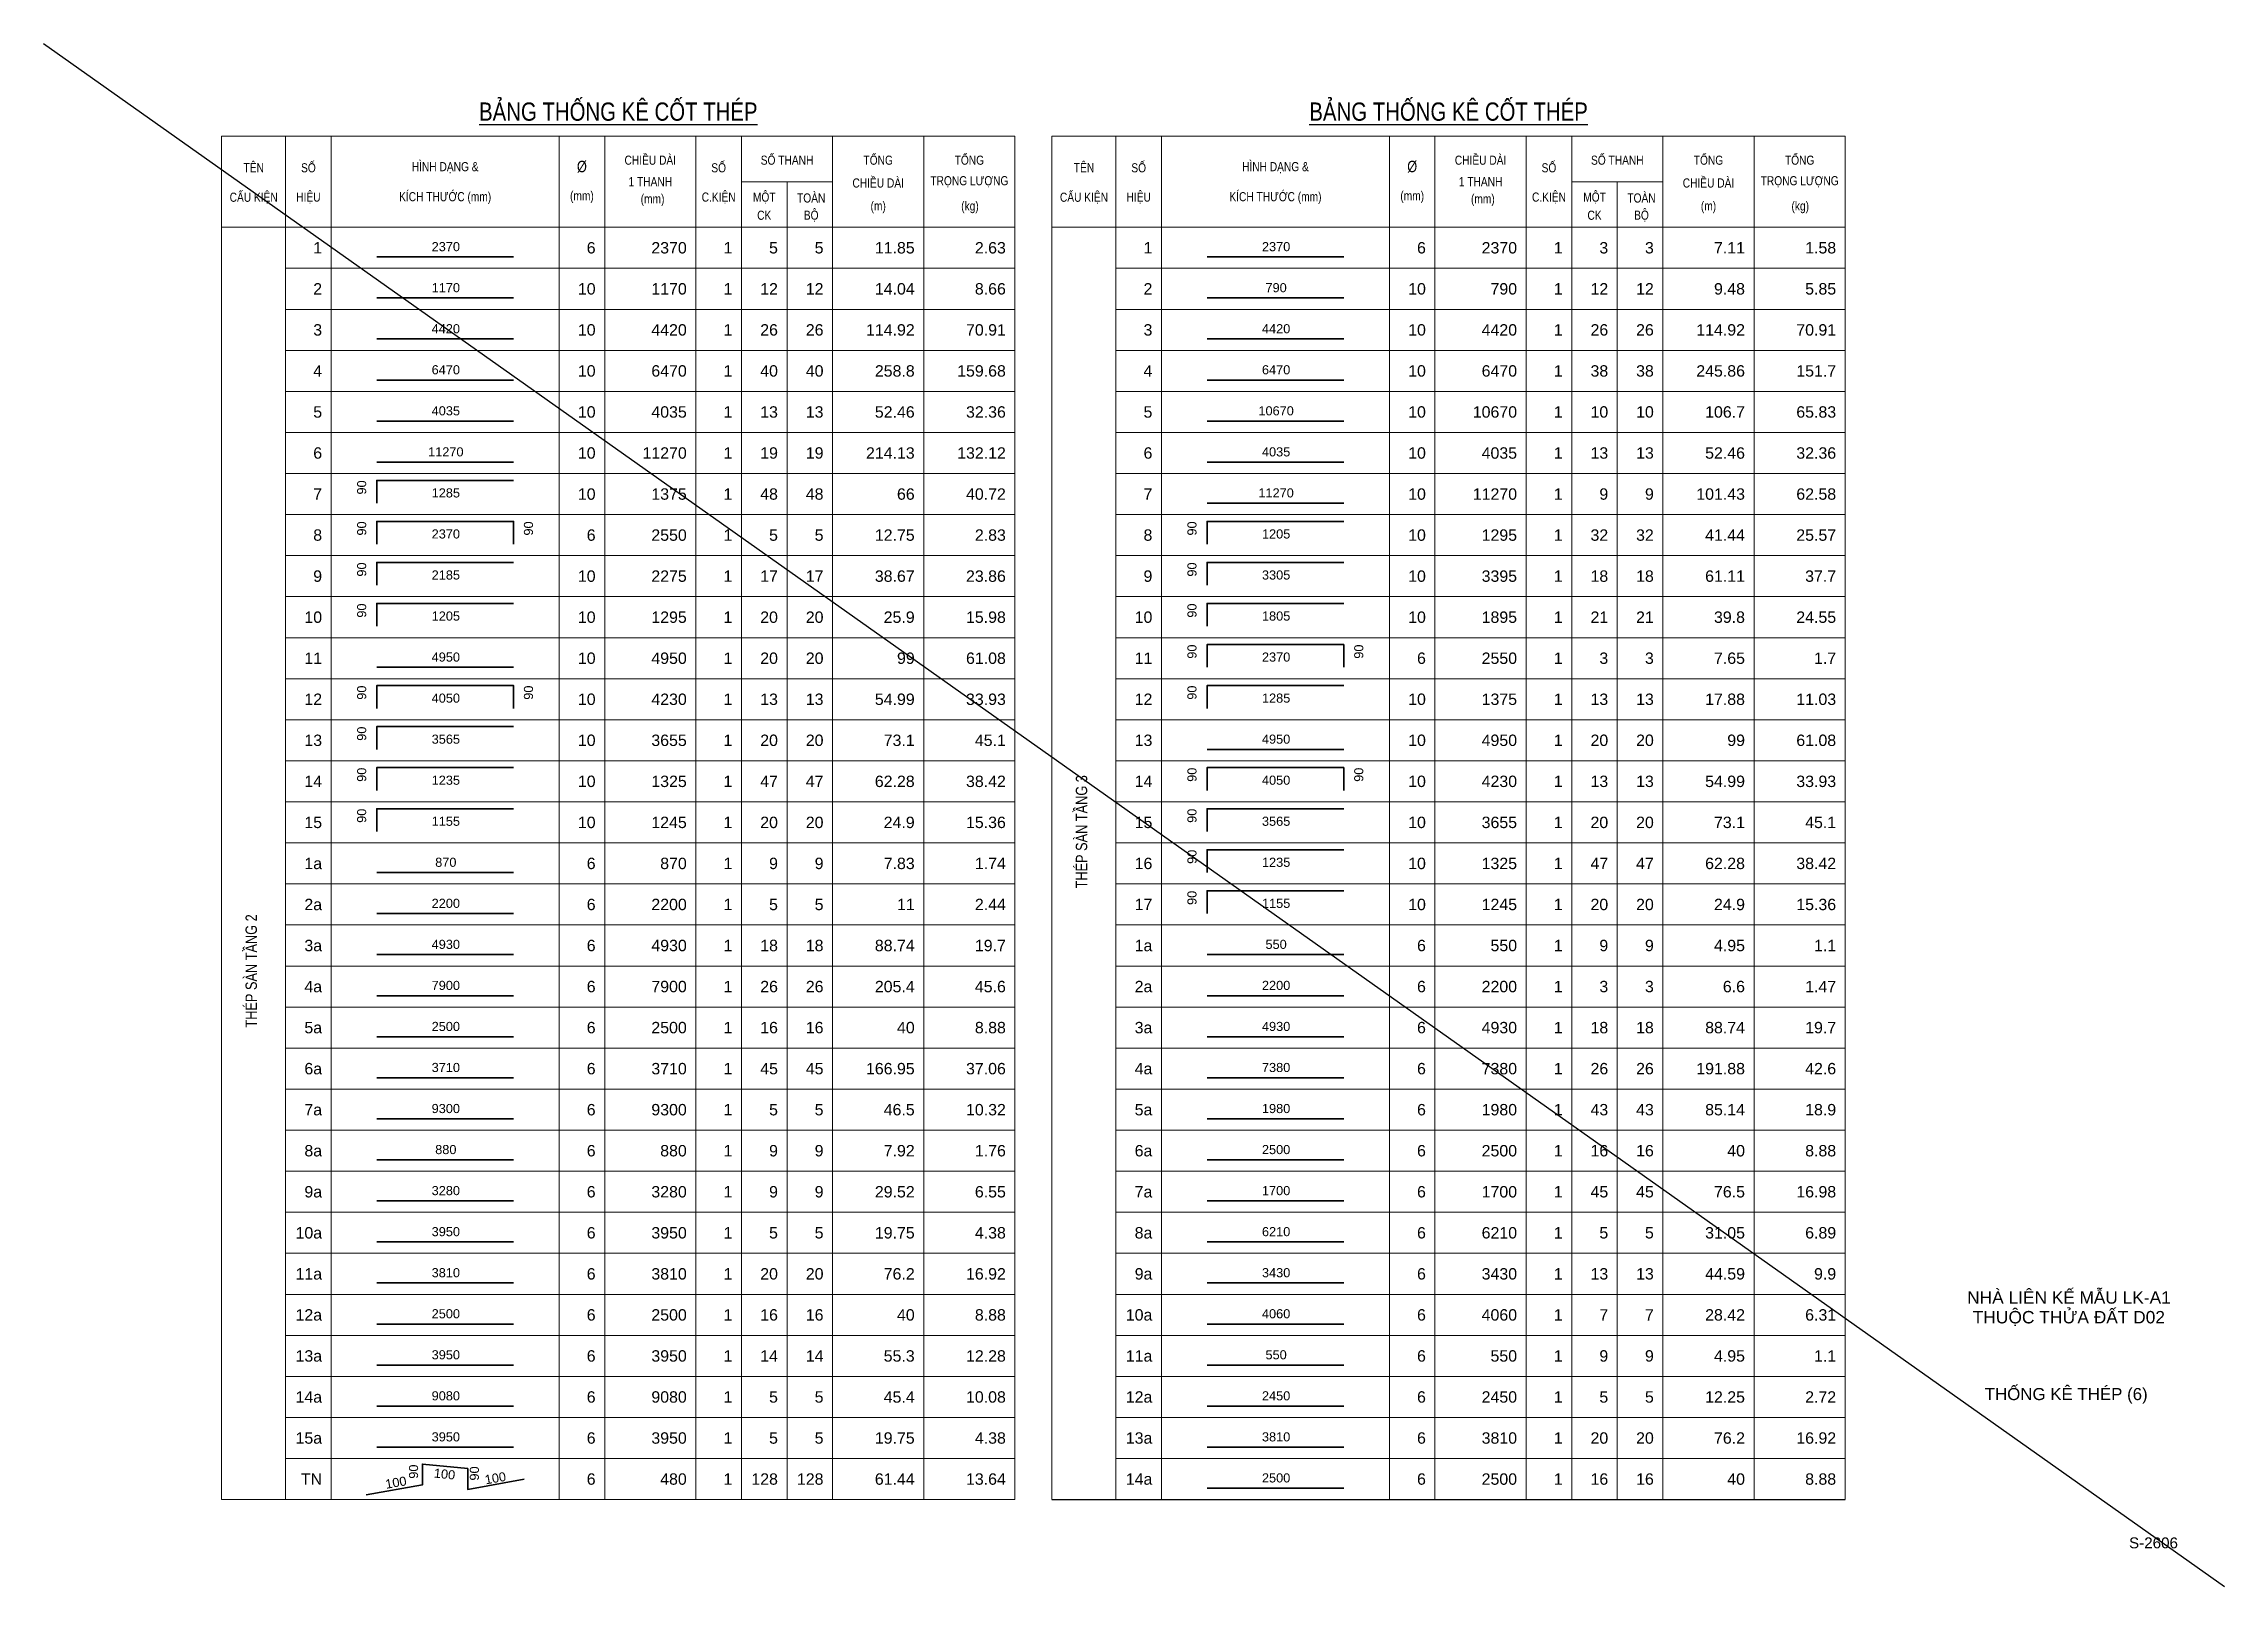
# Model space of a CAD drawing. Header units: millimetres. Extents: x -529861 to -223882, y -171969 to 61504.
# Drawn here: x -329811 to -297279, y -171969 to -148965 of the extents above; entities that cross this region are included whole.
import ezdxf
from ezdxf.enums import TextEntityAlignment as Align

# ---------------------------------------------------------------- set-up
doc = ezdxf.new("R2010")
doc.units = ezdxf.units.MM
doc.header["$LTSCALE"] = 5000
for name, color, linetype, lineweight in [('G-ANNO-TTLB', 7, 'Continuous', 18), ('kata_net khung', 3, 'Continuous', 20), ('kata_text', 7, 'Continuous', 30), ('kata_text @ 1', 7, 'Continuous', 30), ('kata_thep chu', 1, 'Continuous', 35)]:
    doc.layers.add(name, color=color, linetype=linetype, lineweight=lineweight)
doc.layers.add('KCS_Plotter', color=11, linetype='Continuous', plot=False)
for name, color, linetype in [('KCS_TEXT_BANVE_SO', 1, 'Continuous'), ('KCS_TEXT_BANVE_TEN', 162, 'Continuous'), ('KCS_TEXT_TCK', 4, 'Continuous')]:
    doc.layers.add(name, color=color, linetype=linetype)
doc.styles.add('Arial_13', font='arial.ttf', dxfattribs={"height": 2.5})
doc.styles.add('Arial_14', font='arial.ttf', dxfattribs={"height": 2.5})
doc.styles.add('kata_text', font='arial.ttf', dxfattribs={"width": 0.8})

msp = doc.modelspace()

# ---------------------------------------------------------------- texts
at = {"layer": 'G-ANNO-TTLB', "lineweight": 9, "attachment_point": 1}
for s, insert, char_height, width, style in [('NHÀ LIÊN K', (-301116.92, -167569.12), 185.034, 1738.5418, 'Arial_13'), ('\\fArial|b0|i0|c254|p34|;Ế', (-299682.48, -167569.12), 185.0344, 207.6756, 'Arial_14'), ('\\fArial|b0|i0|c254|p34|;Ẫ', (-299227.18, -167569.12), 185.0344, 207.6756, 'Arial_14'), ('THU', (-301033.69, -167862.86), 185.034, 646.7613, 'Arial_13'), ('\\fArial|b0|i0|c254|p34|;Ộ', (-300500.06, -167862.86), 185.0344, 243.2772, 'Arial_14'), ('C TH', (-300299.34, -167862.86), 185.034, 735.7651, 'Arial_13'), ('\\fArial|b0|i0|c254|p34|;Ử', (-299692.27, -167862.86), 185.0344, 267.0115, 'Arial_14'), ('A ', (-299471.97, -167862.86), 185.034, 296.6795, 'Arial_13'), (' M', (-299511.13, -167569.12), 185.034, 344.1482, 'Arial_13'), ('Đ', (-299227.18, -167862.86), 185.03, 225.4764, 'Arial_13'), ('\\fArial|b0|i0|c254|p34|;Ấ', (-299041.14, -167862.86), 185.0344, 207.6756, 'Arial_14'), ('U LK-A1', (-299055.83, -167569.12), 185.034, 1180.7844, 'Arial_13'), ('T D02', (-298869.79, -167862.86), 185.034, 854.4369, 'Arial_13')]:
    msp.add_mtext(s, dxfattribs=dict(at, insert=insert, char_height=char_height, width=width, style=style))
at = {"layer": 'kata_text @ 1', "char_height": 170, "width": 2975, "attachment_point": 5, "rotation": 90, "style": 'kata_text'}
for s, insert in [('THÉP SÀN TẦNG 3', (-314327.03, -160717.46)), ('THÉP SÀN TẦNG 2', (-326712.91, -162792.15))]:
    msp.add_mtext(s, dxfattribs=dict(at, insert=insert))
at = {"layer": 'KCS_TEXT_BANVE_SO', "linetype": 'ByBlock', "style": 'Arial_13'}
msp.add_text('S-2606', height=162, dxfattribs=at).set_placement((-298701.71, -171401.78))
at = {"layer": 'KCS_TEXT_BANVE_TEN', "linetype": 'ByBlock', "style": 'Arial_13'}
msp.add_text('THỐNG KÊ THÉP (6)', height=180, dxfattribs=at).set_placement((-300854.26, -169191.56))

# ---------------------------------------------------------------- blocks, each defined once
blk = doc.blocks.new('dang37')
at = {"layer": 'kata_net khung'}
for p, q in [((0, 0), (0, -900)), ((1405, 0), (1405, -900)), ((2405, 0), (2405, -900)), ((7405, 0), (7405, -900)), ((8405, 0), (8405, -900)), ((10405, 0), (10405, -900)), ((11405, 0), (11405, -900)), ((12405, 0), (12405, -900)), ((13405, 0), (13405, -900)), ((15405, 0), (15405, -900)), ((17405, 0), (17405, -900)), ((1405, -900), (17405, -900))]:
    blk.add_line(p, q, dxfattribs=at)
at = {"layer": 'kata_thep chu'}
blk.add_lwpolyline([(3175, -799), (4405, -579), (4405, -122), (5400, -220), (5400, -677), (6636, -455)], dxfattribs=at)
at = {"layer": 'kata_text', "style": 'kata_text'}
for tag, p in [('001', (2205, -450)), ('007', (8205, -450)), ('008', (10205, -450)), ('009', (11205, -450)), ('010', (12205, -450)), ('011', (13205, -450)), ('012', (15205, -450)), ('013', (17205, -450))]:
    blk.add_attdef(tag, text='', height=250, dxfattribs=at).set_placement(p, align=Align.MIDDLE_RIGHT)
blk.add_attdef('002', text='', height=200, rotation=10, dxfattribs=at).set_placement((3852, -683), align=Align.BOTTOM_CENTER)
for tag, rotation, p in [('003', 90, (4211, -287)), ('004', 354, (4892, -340)), ('005', 90, (5546, -328))]:
    blk.add_attdef(tag, text='', height=200, rotation=rotation, dxfattribs=at).set_placement(p, align=Align.MIDDLE_CENTER)
blk.add_attdef('006', text='', height=200, rotation=10, dxfattribs=at).set_placement((5777, -469), align=Align.MIDDLE_LEFT)
blk = doc.blocks.new('dang01')
at = {"layer": 'kata_net khung'}
for p, q in [((0, 0), (0, -900)), ((1405, 0), (1405, -900)), ((2405, 0), (2405, -900)), ((7405, 0), (7405, -900)), ((8405, 0), (8405, -900)), ((10405, 0), (10405, -900)), ((11405, 0), (11405, -900)), ((12405, 0), (12405, -900)), ((13405, 0), (13405, -900)), ((15405, 0), (15405, -900)), ((17405, 0), (17405, -900)), ((1405, -900), (17405, -900))]:
    blk.add_line(p, q, dxfattribs=at)
at = {"layer": 'kata_thep chu'}
blk.add_line((3405, -650), (6405, -650), dxfattribs=at)
at = {"layer": 'kata_text', "style": 'kata_text'}
for p in [(2205, -450), (8205, -450), (10205, -450), (11205, -450), (12205, -450), (13205, -450), (15205, -450), (17205, -450)]:
    blk.add_attdef('D03', text='', height=250, dxfattribs=at).set_placement(p, align=Align.MIDDLE_RIGHT)
blk.add_attdef('00000000', text='', height=200, dxfattribs=at).set_placement((4920, -425), align=Align.MIDDLE_CENTER)
blk = doc.blocks.new('dang03')
at = {"layer": 'kata_net khung'}
for p, q in [((0, 0), (0, -900)), ((1405, 0), (1405, -900)), ((2405, 0), (2405, -900)), ((7405, 0), (7405, -900)), ((8405, 0), (8405, -900)), ((10405, 0), (10405, -900)), ((11405, 0), (11405, -900)), ((12405, 0), (12405, -900)), ((13405, 0), (13405, -900)), ((15405, 0), (15405, -900)), ((17405, 0), (17405, -900)), ((1405, -900), (17405, -900))]:
    blk.add_line(p, q, dxfattribs=at)
at = {"layer": 'kata_thep chu'}
blk.add_lwpolyline([(3405, -650), (3405, -150), (6405, -150)], dxfattribs=at)
at = {"layer": 'kata_text', "style": 'kata_text'}
for tag, p in [('10', (2205, -450)), ('07', (8205, -450)), ('06', (10205, -450)), ('05', (11205, -450)), ('04', (12205, -450)), ('03', (13205, -450)), ('02', (15205, -450)), ('01', (17205, -450))]:
    blk.add_attdef(tag, text='', height=250, dxfattribs=at).set_placement(p, align=Align.MIDDLE_RIGHT)
blk.add_attdef('09', text='', height=200, rotation=90, dxfattribs=at).set_placement((3073, -150), align=Align.MIDDLE_RIGHT)
blk.add_attdef('08', text='', height=200, dxfattribs=at).set_placement((4920, -425), align=Align.MIDDLE_CENTER)
blk = doc.blocks.new('dang04')
at = {"layer": 'kata_net khung'}
for p, q in [((0, 0), (0, -900)), ((1405, 0), (1405, -900)), ((2405, 0), (2405, -900)), ((7405, 0), (7405, -900)), ((8405, 0), (8405, -900)), ((10405, 0), (10405, -900)), ((11405, 0), (11405, -900)), ((12405, 0), (12405, -900)), ((13405, 0), (13405, -900)), ((15405, 0), (15405, -900)), ((17405, 0), (17405, -900)), ((1405, -900), (17405, -900))]:
    blk.add_line(p, q, dxfattribs=at)
at = {"layer": 'kata_thep chu'}
blk.add_lwpolyline([(3405, -650), (3405, -150), (6405, -150), (6405, -650)], dxfattribs=at)
at = {"layer": 'kata_text', "style": 'kata_text'}
for p in [(2205, -450), (8205, -450), (10205, -450), (11205, -450), (12205, -450), (13205, -450), (15205, -450), (17205, -450)]:
    blk.add_attdef('D03', text='', height=250, dxfattribs=at).set_placement(p, align=Align.MIDDLE_RIGHT)
for p in [(3073, -150), (6733, -150)]:
    blk.add_attdef('D03', text='', height=200, rotation=90, dxfattribs=at).set_placement(p, align=Align.MIDDLE_RIGHT)
blk.add_attdef('D03', text='', height=200, dxfattribs=at).set_placement((4920, -425), align=Align.MIDDLE_CENTER)
blk = doc.blocks.new('Tieude')
at = {"layer": 'kata_net khung'}
for p, q in [((0, 2000), (0, 0)), ((0, 2000), (17405, 2000)), ((1405, 2000), (1405, 0)), ((2405, 2000), (2405, 0)), ((7405, 2000), (7405, 0)), ((8405, 2000), (8405, 0)), ((10405, 2000), (10405, 0)), ((11405, 1000), (11405, 2000)), ((13405, 2000), (13405, 0)), ((15405, 2000), (15405, 0)), ((17405, 2000), (17405, 0)), ((11405, 1000), (13405, 1000)), ((11405, 1000), (11405, 0)), ((12405, 1000), (12405, 0)), ((0, 0), (17405, 0))]:
    blk.add_line(p, q, dxfattribs=at)
at = {"layer": 'kata_text', "style": 'kata_text', "width": 0.8}
for s, height, p in [('%%UBẢNG THỐNG KÊ CỐT THÉP', 400, (8703, 2594)), ('TÊN', 200, (705, 1333)), ('SỐ', 200, (1905, 1333)), ('HÌNH DẠNG &', 200, (4905, 1333)), ('%%C', 250, (7905, 1333)), ('CHIỀU DÀI', 200, (9405, 1500)), ('SỐ', 200, (10905, 1333)), ('SỐ THANH', 200, (12405, 1500)), ('TỔNG', 200, (14405, 1500)), ('TỔNG', 200, (16405, 1500)), ('1 THANH', 200, (9405, 1000)), ('CHIỀU DÀI', 200, (14405, 1000)), ('TRỌNG LƯỢNG', 200, (16405, 1000)), ('CẤU KIỆN', 200, (705, 667)), ('HIỆU', 200, (1905, 667)), ('KÍCH THƯỚC (mm)', 200, (4905, 667)), ('(mm)', 200, (7905, 667)), ('(mm)', 200, (9455, 599)), ('C.KIỆN', 200, (10905, 667)), ('MỘT', 200, (11905, 667)), ('TOÀN', 200, (12935, 667)), ('(m)', 200, (14405, 443)), ('(kg)', 200, (16418, 443)), ('CK', 200, (11905, 264)), ('BỘ', 200, (12935, 271))]:
    blk.add_text(s, height=height, dxfattribs=at).set_placement(p, align=Align.MIDDLE)

# ---------------------------------------------------------------- linework, layer by layer
at = {"layer": 'kata_net khung', "linetype": 'ByBlock', "ltscale": 1500}
for p, q in [((-314770.53, -151703.11), (-313814.93, -151703.11)), ((-327156.41, -170675.11), (-326200.81, -170675.11))]:
    msp.add_line(p, q, dxfattribs=at)
at = {"layer": 'KCS_Plotter', "linetype": 'ByBlock', "ltscale": 1500}
msp.add_line((-329811.02, -148964.82), (-297279.39, -171969.32), dxfattribs=at)
at = {"layer": 'KCS_TEXT_TCK', "linetype": 'ByBlock', "ltscale": 1500}
msp.add_line((-314770.53, -170675.11), (-302934.93, -170675.11), dxfattribs=at)

# ---------------------------------------------------------------- block references
at = {"layer": 'kata_net khung', "linetype": 'ByBlock', "ltscale": 1500, "xscale": 0.68, "yscale": 0.68, "zscale": 0.68}
for p in [(-327156.41, -151703.11), (-314770.53, -151703.11)]:
    msp.add_blockref('Tieude', p, dxfattribs=at)
at = {"layer": 'kata_net khung', "linetype": 'ByBlock', "ltscale": 1500}
ref = msp.add_blockref('dang01', (-327156.41, -151703.11), dxfattribs=dict(at, xscale=0.68, yscale=0.68, zscale=0.68))
ref.add_attrib('D03', '1', dxfattribs={"layer": 'kata_text', "height": 170, "style": 'kata_text'}).set_placement((-325656.81, -152009.11), align=Align.MIDDLE_RIGHT)
ref.add_attrib('00000000', '2370', dxfattribs={"layer": 'kata_text', "height": 136, "style": 'kata_text'}).set_placement((-323811.07, -151991.93), align=Align.MIDDLE_CENTER)
ref.add_attrib('D03', '6', dxfattribs={"layer": 'kata_text', "height": 170, "style": 'kata_text'}).set_placement((-321576.81, -152009.11), align=Align.MIDDLE_RIGHT)
ref.add_attrib('D03', '2370', dxfattribs={"layer": 'kata_text', "height": 170, "style": 'kata_text'}).set_placement((-320216.81, -152009.11), align=Align.MIDDLE_RIGHT)
ref.add_attrib('D03', '1', dxfattribs={"layer": 'kata_text', "height": 170, "style": 'kata_text'}).set_placement((-319536.81, -152009.11), align=Align.MIDDLE_RIGHT)
ref.add_attrib('D03', '5', dxfattribs={"layer": 'kata_text', "height": 170, "style": 'kata_text'}).set_placement((-318856.81, -152009.11), align=Align.MIDDLE_RIGHT)
ref.add_attrib('D03', '5', dxfattribs={"layer": 'kata_text', "height": 170, "style": 'kata_text'}).set_placement((-318176.81, -152008.88), align=Align.MIDDLE_RIGHT)
ref.add_attrib('D03', '11.85', dxfattribs={"layer": 'kata_text', "height": 170, "style": 'kata_text'}).set_placement((-316816.81, -152009.11), align=Align.MIDDLE_RIGHT)
ref.add_attrib('D03', '2.63', dxfattribs={"layer": 'kata_text', "height": 170, "style": 'kata_text'}).set_placement((-315456.81, -152009.11), align=Align.MIDDLE_RIGHT)
ref = msp.add_blockref('dang01', (-314770.53, -151703.11), dxfattribs=dict(at, xscale=0.68, yscale=0.68, zscale=0.68))
ref.add_attrib('D03', '1', dxfattribs={"layer": 'kata_text', "height": 170, "style": 'kata_text'}).set_placement((-313270.93, -152009.11), align=Align.MIDDLE_RIGHT)
ref.add_attrib('00000000', '2370', dxfattribs={"layer": 'kata_text', "height": 136, "style": 'kata_text'}).set_placement((-311425.19, -151991.93), align=Align.MIDDLE_CENTER)
ref.add_attrib('D03', '6', dxfattribs={"layer": 'kata_text', "height": 170, "style": 'kata_text'}).set_placement((-309190.93, -152009.11), align=Align.MIDDLE_RIGHT)
ref.add_attrib('D03', '2370', dxfattribs={"layer": 'kata_text', "height": 170, "style": 'kata_text'}).set_placement((-307830.93, -152009.11), align=Align.MIDDLE_RIGHT)
ref.add_attrib('D03', '1', dxfattribs={"layer": 'kata_text', "height": 170, "style": 'kata_text'}).set_placement((-307150.93, -152009.11), align=Align.MIDDLE_RIGHT)
ref.add_attrib('D03', '3', dxfattribs={"layer": 'kata_text', "height": 170, "style": 'kata_text'}).set_placement((-306470.93, -152009.11), align=Align.MIDDLE_RIGHT)
ref.add_attrib('D03', '3', dxfattribs={"layer": 'kata_text', "height": 170, "style": 'kata_text'}).set_placement((-305790.93, -152008.88), align=Align.MIDDLE_RIGHT)
ref.add_attrib('D03', '7.11', dxfattribs={"layer": 'kata_text', "height": 170, "style": 'kata_text'}).set_placement((-304430.93, -152009.11), align=Align.MIDDLE_RIGHT)
ref.add_attrib('D03', '1.58', dxfattribs={"layer": 'kata_text', "height": 170, "style": 'kata_text'}).set_placement((-303070.93, -152009.11), align=Align.MIDDLE_RIGHT)
ref = msp.add_blockref('dang01', (-327156.41, -152315.11), dxfattribs=dict(at, xscale=0.68, yscale=0.68, zscale=0.68))
ref.add_attrib('D03', '2', dxfattribs={"layer": 'kata_text', "height": 170, "style": 'kata_text'}).set_placement((-325656.81, -152621.11), align=Align.MIDDLE_RIGHT)
ref.add_attrib('00000000', '1170', dxfattribs={"layer": 'kata_text', "height": 136, "style": 'kata_text'}).set_placement((-323811.07, -152603.93), align=Align.MIDDLE_CENTER)
ref.add_attrib('D03', '10', dxfattribs={"layer": 'kata_text', "height": 170, "style": 'kata_text'}).set_placement((-321576.81, -152621.11), align=Align.MIDDLE_RIGHT)
ref.add_attrib('D03', '1170', dxfattribs={"layer": 'kata_text', "height": 170, "style": 'kata_text'}).set_placement((-320216.81, -152621.11), align=Align.MIDDLE_RIGHT)
ref.add_attrib('D03', '1', dxfattribs={"layer": 'kata_text', "height": 170, "style": 'kata_text'}).set_placement((-319536.81, -152621.11), align=Align.MIDDLE_RIGHT)
ref.add_attrib('D03', '12', dxfattribs={"layer": 'kata_text', "height": 170, "style": 'kata_text'}).set_placement((-318856.81, -152621.11), align=Align.MIDDLE_RIGHT)
ref.add_attrib('D03', '12', dxfattribs={"layer": 'kata_text', "height": 170, "style": 'kata_text'}).set_placement((-318176.81, -152620.88), align=Align.MIDDLE_RIGHT)
ref.add_attrib('D03', '14.04', dxfattribs={"layer": 'kata_text', "height": 170, "style": 'kata_text'}).set_placement((-316816.81, -152621.11), align=Align.MIDDLE_RIGHT)
ref.add_attrib('D03', '8.66', dxfattribs={"layer": 'kata_text', "height": 170, "style": 'kata_text'}).set_placement((-315456.81, -152621.11), align=Align.MIDDLE_RIGHT)
ref = msp.add_blockref('dang01', (-314770.53, -152315.11), dxfattribs=dict(at, xscale=0.68, yscale=0.68, zscale=0.68))
ref.add_attrib('D03', '2', dxfattribs={"layer": 'kata_text', "height": 170, "style": 'kata_text'}).set_placement((-313270.93, -152621.11), align=Align.MIDDLE_RIGHT)
ref.add_attrib('00000000', '790', dxfattribs={"layer": 'kata_text', "height": 136, "style": 'kata_text'}).set_placement((-311425.19, -152603.93), align=Align.MIDDLE_CENTER)
ref.add_attrib('D03', '10', dxfattribs={"layer": 'kata_text', "height": 170, "style": 'kata_text'}).set_placement((-309190.93, -152621.11), align=Align.MIDDLE_RIGHT)
ref.add_attrib('D03', '790', dxfattribs={"layer": 'kata_text', "height": 170, "style": 'kata_text'}).set_placement((-307830.93, -152621.11), align=Align.MIDDLE_RIGHT)
ref.add_attrib('D03', '1', dxfattribs={"layer": 'kata_text', "height": 170, "style": 'kata_text'}).set_placement((-307150.93, -152621.11), align=Align.MIDDLE_RIGHT)
ref.add_attrib('D03', '12', dxfattribs={"layer": 'kata_text', "height": 170, "style": 'kata_text'}).set_placement((-306470.93, -152621.11), align=Align.MIDDLE_RIGHT)
ref.add_attrib('D03', '12', dxfattribs={"layer": 'kata_text', "height": 170, "style": 'kata_text'}).set_placement((-305790.93, -152620.88), align=Align.MIDDLE_RIGHT)
ref.add_attrib('D03', '9.48', dxfattribs={"layer": 'kata_text', "height": 170, "style": 'kata_text'}).set_placement((-304430.93, -152621.11), align=Align.MIDDLE_RIGHT)
ref.add_attrib('D03', '5.85', dxfattribs={"layer": 'kata_text', "height": 170, "style": 'kata_text'}).set_placement((-303070.93, -152621.11), align=Align.MIDDLE_RIGHT)
ref = msp.add_blockref('dang01', (-327156.41, -152927.11), dxfattribs=dict(at, xscale=0.68, yscale=0.68, zscale=0.68))
ref.add_attrib('D03', '3', dxfattribs={"layer": 'kata_text', "height": 170, "style": 'kata_text'}).set_placement((-325656.81, -153233.11), align=Align.MIDDLE_RIGHT)
ref.add_attrib('00000000', '4420', dxfattribs={"layer": 'kata_text', "height": 136, "style": 'kata_text'}).set_placement((-323811.07, -153215.93), align=Align.MIDDLE_CENTER)
ref.add_attrib('D03', '10', dxfattribs={"layer": 'kata_text', "height": 170, "style": 'kata_text'}).set_placement((-321576.81, -153233.11), align=Align.MIDDLE_RIGHT)
ref.add_attrib('D03', '4420', dxfattribs={"layer": 'kata_text', "height": 170, "style": 'kata_text'}).set_placement((-320216.81, -153233.11), align=Align.MIDDLE_RIGHT)
ref.add_attrib('D03', '1', dxfattribs={"layer": 'kata_text', "height": 170, "style": 'kata_text'}).set_placement((-319536.81, -153233.11), align=Align.MIDDLE_RIGHT)
ref.add_attrib('D03', '26', dxfattribs={"layer": 'kata_text', "height": 170, "style": 'kata_text'}).set_placement((-318856.81, -153233.11), align=Align.MIDDLE_RIGHT)
ref.add_attrib('D03', '26', dxfattribs={"layer": 'kata_text', "height": 170, "style": 'kata_text'}).set_placement((-318176.81, -153232.88), align=Align.MIDDLE_RIGHT)
ref.add_attrib('D03', '114.92', dxfattribs={"layer": 'kata_text', "height": 170, "style": 'kata_text'}).set_placement((-316816.81, -153233.11), align=Align.MIDDLE_RIGHT)
ref.add_attrib('D03', '70.91', dxfattribs={"layer": 'kata_text', "height": 170, "style": 'kata_text'}).set_placement((-315456.81, -153233.11), align=Align.MIDDLE_RIGHT)
ref = msp.add_blockref('dang01', (-314770.53, -152927.11), dxfattribs=dict(at, xscale=0.68, yscale=0.68, zscale=0.68))
ref.add_attrib('D03', '3', dxfattribs={"layer": 'kata_text', "height": 170, "style": 'kata_text'}).set_placement((-313270.93, -153233.11), align=Align.MIDDLE_RIGHT)
ref.add_attrib('00000000', '4420', dxfattribs={"layer": 'kata_text', "height": 136, "style": 'kata_text'}).set_placement((-311425.19, -153215.93), align=Align.MIDDLE_CENTER)
ref.add_attrib('D03', '10', dxfattribs={"layer": 'kata_text', "height": 170, "style": 'kata_text'}).set_placement((-309190.93, -153233.11), align=Align.MIDDLE_RIGHT)
ref.add_attrib('D03', '4420', dxfattribs={"layer": 'kata_text', "height": 170, "style": 'kata_text'}).set_placement((-307830.93, -153233.11), align=Align.MIDDLE_RIGHT)
ref.add_attrib('D03', '1', dxfattribs={"layer": 'kata_text', "height": 170, "style": 'kata_text'}).set_placement((-307150.93, -153233.11), align=Align.MIDDLE_RIGHT)
ref.add_attrib('D03', '26', dxfattribs={"layer": 'kata_text', "height": 170, "style": 'kata_text'}).set_placement((-306470.93, -153233.11), align=Align.MIDDLE_RIGHT)
ref.add_attrib('D03', '26', dxfattribs={"layer": 'kata_text', "height": 170, "style": 'kata_text'}).set_placement((-305790.93, -153232.88), align=Align.MIDDLE_RIGHT)
ref.add_attrib('D03', '114.92', dxfattribs={"layer": 'kata_text', "height": 170, "style": 'kata_text'}).set_placement((-304430.93, -153233.11), align=Align.MIDDLE_RIGHT)
ref.add_attrib('D03', '70.91', dxfattribs={"layer": 'kata_text', "height": 170, "style": 'kata_text'}).set_placement((-303070.93, -153233.11), align=Align.MIDDLE_RIGHT)
ref = msp.add_blockref('dang01', (-327156.41, -153539.11), dxfattribs=dict(at, xscale=0.68, yscale=0.68, zscale=0.68))
ref.add_attrib('D03', '4', dxfattribs={"layer": 'kata_text', "height": 170, "style": 'kata_text'}).set_placement((-325656.81, -153845.11), align=Align.MIDDLE_RIGHT)
ref.add_attrib('00000000', '6470', dxfattribs={"layer": 'kata_text', "height": 136, "style": 'kata_text'}).set_placement((-323811.07, -153827.93), align=Align.MIDDLE_CENTER)
ref.add_attrib('D03', '10', dxfattribs={"layer": 'kata_text', "height": 170, "style": 'kata_text'}).set_placement((-321576.81, -153845.11), align=Align.MIDDLE_RIGHT)
ref.add_attrib('D03', '6470', dxfattribs={"layer": 'kata_text', "height": 170, "style": 'kata_text'}).set_placement((-320216.81, -153845.11), align=Align.MIDDLE_RIGHT)
ref.add_attrib('D03', '1', dxfattribs={"layer": 'kata_text', "height": 170, "style": 'kata_text'}).set_placement((-319536.81, -153845.11), align=Align.MIDDLE_RIGHT)
ref.add_attrib('D03', '40', dxfattribs={"layer": 'kata_text', "height": 170, "style": 'kata_text'}).set_placement((-318856.81, -153845.11), align=Align.MIDDLE_RIGHT)
ref.add_attrib('D03', '40', dxfattribs={"layer": 'kata_text', "height": 170, "style": 'kata_text'}).set_placement((-318176.81, -153844.88), align=Align.MIDDLE_RIGHT)
ref.add_attrib('D03', '258.8', dxfattribs={"layer": 'kata_text', "height": 170, "style": 'kata_text'}).set_placement((-316816.81, -153845.11), align=Align.MIDDLE_RIGHT)
ref.add_attrib('D03', '159.68', dxfattribs={"layer": 'kata_text', "height": 170, "style": 'kata_text'}).set_placement((-315456.81, -153845.11), align=Align.MIDDLE_RIGHT)
ref = msp.add_blockref('dang01', (-314770.53, -153539.11), dxfattribs=dict(at, xscale=0.68, yscale=0.68, zscale=0.68))
ref.add_attrib('D03', '4', dxfattribs={"layer": 'kata_text', "height": 170, "style": 'kata_text'}).set_placement((-313270.93, -153845.11), align=Align.MIDDLE_RIGHT)
ref.add_attrib('00000000', '6470', dxfattribs={"layer": 'kata_text', "height": 136, "style": 'kata_text'}).set_placement((-311425.19, -153827.93), align=Align.MIDDLE_CENTER)
ref.add_attrib('D03', '10', dxfattribs={"layer": 'kata_text', "height": 170, "style": 'kata_text'}).set_placement((-309190.93, -153845.11), align=Align.MIDDLE_RIGHT)
ref.add_attrib('D03', '6470', dxfattribs={"layer": 'kata_text', "height": 170, "style": 'kata_text'}).set_placement((-307830.93, -153845.11), align=Align.MIDDLE_RIGHT)
ref.add_attrib('D03', '1', dxfattribs={"layer": 'kata_text', "height": 170, "style": 'kata_text'}).set_placement((-307150.93, -153845.11), align=Align.MIDDLE_RIGHT)
ref.add_attrib('D03', '38', dxfattribs={"layer": 'kata_text', "height": 170, "style": 'kata_text'}).set_placement((-306470.93, -153845.11), align=Align.MIDDLE_RIGHT)
ref.add_attrib('D03', '38', dxfattribs={"layer": 'kata_text', "height": 170, "style": 'kata_text'}).set_placement((-305790.93, -153844.88), align=Align.MIDDLE_RIGHT)
ref.add_attrib('D03', '245.86', dxfattribs={"layer": 'kata_text', "height": 170, "style": 'kata_text'}).set_placement((-304430.93, -153845.11), align=Align.MIDDLE_RIGHT)
ref.add_attrib('D03', '151.7', dxfattribs={"layer": 'kata_text', "height": 170, "style": 'kata_text'}).set_placement((-303070.93, -153845.11), align=Align.MIDDLE_RIGHT)
ref = msp.add_blockref('dang01', (-327156.41, -154151.11), dxfattribs=dict(at, xscale=0.68, yscale=0.68, zscale=0.68))
ref.add_attrib('D03', '5', dxfattribs={"layer": 'kata_text', "height": 170, "style": 'kata_text'}).set_placement((-325656.81, -154457.11), align=Align.MIDDLE_RIGHT)
ref.add_attrib('00000000', '4035', dxfattribs={"layer": 'kata_text', "height": 136, "style": 'kata_text'}).set_placement((-323811.07, -154439.93), align=Align.MIDDLE_CENTER)
ref.add_attrib('D03', '10', dxfattribs={"layer": 'kata_text', "height": 170, "style": 'kata_text'}).set_placement((-321576.81, -154457.11), align=Align.MIDDLE_RIGHT)
ref.add_attrib('D03', '4035', dxfattribs={"layer": 'kata_text', "height": 170, "style": 'kata_text'}).set_placement((-320216.81, -154457.11), align=Align.MIDDLE_RIGHT)
ref.add_attrib('D03', '1', dxfattribs={"layer": 'kata_text', "height": 170, "style": 'kata_text'}).set_placement((-319536.81, -154457.11), align=Align.MIDDLE_RIGHT)
ref.add_attrib('D03', '13', dxfattribs={"layer": 'kata_text', "height": 170, "style": 'kata_text'}).set_placement((-318856.81, -154457.11), align=Align.MIDDLE_RIGHT)
ref.add_attrib('D03', '13', dxfattribs={"layer": 'kata_text', "height": 170, "style": 'kata_text'}).set_placement((-318176.81, -154456.88), align=Align.MIDDLE_RIGHT)
ref.add_attrib('D03', '52.46', dxfattribs={"layer": 'kata_text', "height": 170, "style": 'kata_text'}).set_placement((-316816.81, -154457.11), align=Align.MIDDLE_RIGHT)
ref.add_attrib('D03', '32.36', dxfattribs={"layer": 'kata_text', "height": 170, "style": 'kata_text'}).set_placement((-315456.81, -154457.11), align=Align.MIDDLE_RIGHT)
ref = msp.add_blockref('dang01', (-314770.53, -154151.11), dxfattribs=dict(at, xscale=0.68, yscale=0.68, zscale=0.68))
ref.add_attrib('D03', '5', dxfattribs={"layer": 'kata_text', "height": 170, "style": 'kata_text'}).set_placement((-313270.93, -154457.11), align=Align.MIDDLE_RIGHT)
ref.add_attrib('00000000', '10670', dxfattribs={"layer": 'kata_text', "height": 136, "style": 'kata_text'}).set_placement((-311425.19, -154439.93), align=Align.MIDDLE_CENTER)
ref.add_attrib('D03', '10', dxfattribs={"layer": 'kata_text', "height": 170, "style": 'kata_text'}).set_placement((-309190.93, -154457.11), align=Align.MIDDLE_RIGHT)
ref.add_attrib('D03', '10670', dxfattribs={"layer": 'kata_text', "height": 170, "style": 'kata_text'}).set_placement((-307830.93, -154457.11), align=Align.MIDDLE_RIGHT)
ref.add_attrib('D03', '1', dxfattribs={"layer": 'kata_text', "height": 170, "style": 'kata_text'}).set_placement((-307150.93, -154457.11), align=Align.MIDDLE_RIGHT)
ref.add_attrib('D03', '10', dxfattribs={"layer": 'kata_text', "height": 170, "style": 'kata_text'}).set_placement((-306470.93, -154457.11), align=Align.MIDDLE_RIGHT)
ref.add_attrib('D03', '10', dxfattribs={"layer": 'kata_text', "height": 170, "style": 'kata_text'}).set_placement((-305790.93, -154456.88), align=Align.MIDDLE_RIGHT)
ref.add_attrib('D03', '106.7', dxfattribs={"layer": 'kata_text', "height": 170, "style": 'kata_text'}).set_placement((-304430.93, -154457.11), align=Align.MIDDLE_RIGHT)
ref.add_attrib('D03', '65.83', dxfattribs={"layer": 'kata_text', "height": 170, "style": 'kata_text'}).set_placement((-303070.93, -154457.11), align=Align.MIDDLE_RIGHT)
ref = msp.add_blockref('dang01', (-327156.41, -154763.11), dxfattribs=dict(at, xscale=0.68, yscale=0.68, zscale=0.68))
ref.add_attrib('D03', '6', dxfattribs={"layer": 'kata_text', "height": 170, "style": 'kata_text'}).set_placement((-325656.81, -155069.11), align=Align.MIDDLE_RIGHT)
ref.add_attrib('00000000', '11270', dxfattribs={"layer": 'kata_text', "height": 136, "style": 'kata_text'}).set_placement((-323811.07, -155051.93), align=Align.MIDDLE_CENTER)
ref.add_attrib('D03', '10', dxfattribs={"layer": 'kata_text', "height": 170, "style": 'kata_text'}).set_placement((-321576.81, -155069.11), align=Align.MIDDLE_RIGHT)
ref.add_attrib('D03', '11270', dxfattribs={"layer": 'kata_text', "height": 170, "style": 'kata_text'}).set_placement((-320216.81, -155069.11), align=Align.MIDDLE_RIGHT)
ref.add_attrib('D03', '1', dxfattribs={"layer": 'kata_text', "height": 170, "style": 'kata_text'}).set_placement((-319536.81, -155069.11), align=Align.MIDDLE_RIGHT)
ref.add_attrib('D03', '19', dxfattribs={"layer": 'kata_text', "height": 170, "style": 'kata_text'}).set_placement((-318856.81, -155069.11), align=Align.MIDDLE_RIGHT)
ref.add_attrib('D03', '19', dxfattribs={"layer": 'kata_text', "height": 170, "style": 'kata_text'}).set_placement((-318176.81, -155068.88), align=Align.MIDDLE_RIGHT)
ref.add_attrib('D03', '214.13', dxfattribs={"layer": 'kata_text', "height": 170, "style": 'kata_text'}).set_placement((-316816.81, -155069.11), align=Align.MIDDLE_RIGHT)
ref.add_attrib('D03', '132.12', dxfattribs={"layer": 'kata_text', "height": 170, "style": 'kata_text'}).set_placement((-315456.81, -155069.11), align=Align.MIDDLE_RIGHT)
ref = msp.add_blockref('dang01', (-314770.53, -154763.11), dxfattribs=dict(at, xscale=0.68, yscale=0.68, zscale=0.68))
ref.add_attrib('D03', '6', dxfattribs={"layer": 'kata_text', "height": 170, "style": 'kata_text'}).set_placement((-313270.93, -155069.11), align=Align.MIDDLE_RIGHT)
ref.add_attrib('00000000', '4035', dxfattribs={"layer": 'kata_text', "height": 136, "style": 'kata_text'}).set_placement((-311425.19, -155051.93), align=Align.MIDDLE_CENTER)
ref.add_attrib('D03', '10', dxfattribs={"layer": 'kata_text', "height": 170, "style": 'kata_text'}).set_placement((-309190.93, -155069.11), align=Align.MIDDLE_RIGHT)
ref.add_attrib('D03', '4035', dxfattribs={"layer": 'kata_text', "height": 170, "style": 'kata_text'}).set_placement((-307830.93, -155069.11), align=Align.MIDDLE_RIGHT)
ref.add_attrib('D03', '1', dxfattribs={"layer": 'kata_text', "height": 170, "style": 'kata_text'}).set_placement((-307150.93, -155069.11), align=Align.MIDDLE_RIGHT)
ref.add_attrib('D03', '13', dxfattribs={"layer": 'kata_text', "height": 170, "style": 'kata_text'}).set_placement((-306470.93, -155069.11), align=Align.MIDDLE_RIGHT)
ref.add_attrib('D03', '13', dxfattribs={"layer": 'kata_text', "height": 170, "style": 'kata_text'}).set_placement((-305790.93, -155068.88), align=Align.MIDDLE_RIGHT)
ref.add_attrib('D03', '52.46', dxfattribs={"layer": 'kata_text', "height": 170, "style": 'kata_text'}).set_placement((-304430.93, -155069.11), align=Align.MIDDLE_RIGHT)
ref.add_attrib('D03', '32.36', dxfattribs={"layer": 'kata_text', "height": 170, "style": 'kata_text'}).set_placement((-303070.93, -155069.11), align=Align.MIDDLE_RIGHT)
at = {"layer": 'kata_net khung', "linetype": 'ByBlock', "ltscale": 1500, "xscale": 0.68, "yscale": 0.68, "zscale": 0.68}
for name, p, values in [('dang03', (-327156.41, -155375.11), {'10': '7', '09': '90', '08': '1285', '07': '10', '06': '1375', '05': '1', '04': '48', '03': '48', '02': '66', '01': '40.72'}), ('dang03', (-314770.53, -155987.11), {'10': '8', '09': '90', '08': '1205', '07': '10', '06': '1295', '05': '1', '04': '32', '03': '32', '02': '41.44', '01': '25.57'}), ('dang03', (-327156.41, -156599.11), {'10': '9', '09': '90', '08': '2185', '07': '10', '06': '2275', '05': '1', '04': '17', '03': '17', '02': '38.67', '01': '23.86'}), ('dang03', (-314770.53, -156599.11), {'10': '9', '09': '90', '08': '3305', '07': '10', '06': '3395', '05': '1', '04': '18', '03': '18', '02': '61.11', '01': '37.7'}), ('dang03', (-327156.41, -157211.11), {'10': '10', '09': '90', '08': '1205', '07': '10', '06': '1295', '05': '1', '04': '20', '03': '20', '02': '25.9', '01': '15.98'}), ('dang03', (-314770.53, -157211.11), {'10': '10', '09': '90', '08': '1805', '07': '10', '06': '1895', '05': '1', '04': '21', '03': '21', '02': '39.8', '01': '24.55'}), ('dang03', (-314770.53, -158435.11), {'10': '12', '09': '90', '08': '1285', '07': '10', '06': '1375', '05': '1', '04': '13', '03': '13', '02': '17.88', '01': '11.03'}), ('dang03', (-327156.41, -159047.11), {'10': '13', '09': '90', '08': '3565', '07': '10', '06': '3655', '05': '1', '04': '20', '03': '20', '02': '73.1', '01': '45.1'}), ('dang03', (-327156.41, -159659.11), {'10': '14', '09': '90', '08': '1235', '07': '10', '06': '1325', '05': '1', '04': '47', '03': '47', '02': '62.28', '01': '38.42'}), ('dang03', (-327156.41, -160271.11), {'10': '15', '09': '90', '08': '1155', '07': '10', '06': '1245', '05': '1', '04': '20', '03': '20', '02': '24.9', '01': '15.36'}), ('dang03', (-314770.53, -160271.11), {'10': '15', '09': '90', '08': '3565', '07': '10', '06': '3655', '05': '1', '04': '20', '03': '20', '02': '73.1', '01': '45.1'}), ('dang03', (-314770.53, -160883.11), {'10': '16', '09': '90', '08': '1235', '07': '10', '06': '1325', '05': '1', '04': '47', '03': '47', '02': '62.28', '01': '38.42'}), ('dang03', (-314770.53, -161495.11), {'10': '17', '09': '90', '08': '1155', '07': '10', '06': '1245', '05': '1', '04': '20', '03': '20', '02': '24.9', '01': '15.36'}), ('dang37', (-327156.41, -170063.11), {'001': 'TN', '002': '100', '003': '90', '004': '100', '005': '90', '006': '100', '007': '6', '008': '480', '009': '1', '010': '128', '011': '128', '012': '61.44', '013': '13.64'})]:
    msp.add_blockref(name, p, dxfattribs=at).add_auto_attribs(values)
at = {"layer": 'kata_net khung', "linetype": 'ByBlock', "ltscale": 1500}
ref = msp.add_blockref('dang01', (-314770.53, -155375.11), dxfattribs=dict(at, xscale=0.68, yscale=0.68, zscale=0.68))
ref.add_attrib('D03', '7', dxfattribs={"layer": 'kata_text', "height": 170, "style": 'kata_text'}).set_placement((-313270.93, -155681.11), align=Align.MIDDLE_RIGHT)
ref.add_attrib('00000000', '11270', dxfattribs={"layer": 'kata_text', "height": 136, "style": 'kata_text'}).set_placement((-311425.19, -155663.93), align=Align.MIDDLE_CENTER)
ref.add_attrib('D03', '10', dxfattribs={"layer": 'kata_text', "height": 170, "style": 'kata_text'}).set_placement((-309190.93, -155681.11), align=Align.MIDDLE_RIGHT)
ref.add_attrib('D03', '11270', dxfattribs={"layer": 'kata_text', "height": 170, "style": 'kata_text'}).set_placement((-307830.93, -155681.11), align=Align.MIDDLE_RIGHT)
ref.add_attrib('D03', '1', dxfattribs={"layer": 'kata_text', "height": 170, "style": 'kata_text'}).set_placement((-307150.93, -155681.11), align=Align.MIDDLE_RIGHT)
ref.add_attrib('D03', '9', dxfattribs={"layer": 'kata_text', "height": 170, "style": 'kata_text'}).set_placement((-306470.93, -155681.11), align=Align.MIDDLE_RIGHT)
ref.add_attrib('D03', '9', dxfattribs={"layer": 'kata_text', "height": 170, "style": 'kata_text'}).set_placement((-305790.93, -155680.88), align=Align.MIDDLE_RIGHT)
ref.add_attrib('D03', '101.43', dxfattribs={"layer": 'kata_text', "height": 170, "style": 'kata_text'}).set_placement((-304430.93, -155681.11), align=Align.MIDDLE_RIGHT)
ref.add_attrib('D03', '62.58', dxfattribs={"layer": 'kata_text', "height": 170, "style": 'kata_text'}).set_placement((-303070.93, -155681.11), align=Align.MIDDLE_RIGHT)
ref = msp.add_blockref('dang04', (-327156.41, -155987.11), dxfattribs=dict(at, xscale=0.68, yscale=0.68, zscale=0.68))
ref.add_attrib('D03', '8', dxfattribs={"layer": 'kata_text', "height": 170, "style": 'kata_text'}).set_placement((-325656.81, -156293.11), align=Align.MIDDLE_RIGHT)
ref.add_attrib('D03', '90', dxfattribs={"layer": 'kata_text', "height": 136, "rotation": 90, "style": 'kata_text'}).set_placement((-325066.53, -156089.11), align=Align.MIDDLE_RIGHT)
ref.add_attrib('D03', '2370', dxfattribs={"layer": 'kata_text', "height": 136, "style": 'kata_text'}).set_placement((-323811.07, -156275.93), align=Align.MIDDLE_CENTER)
ref.add_attrib('D03', '90', dxfattribs={"layer": 'kata_text', "height": 136, "rotation": 90, "style": 'kata_text'}).set_placement((-322578.3, -156089.11), align=Align.MIDDLE_RIGHT)
ref.add_attrib('D03', '6', dxfattribs={"layer": 'kata_text', "height": 170, "style": 'kata_text'}).set_placement((-321576.81, -156293.11), align=Align.MIDDLE_RIGHT)
ref.add_attrib('D03', '2550', dxfattribs={"layer": 'kata_text', "height": 170, "style": 'kata_text'}).set_placement((-320216.81, -156293.11), align=Align.MIDDLE_RIGHT)
ref.add_attrib('D03', '1', dxfattribs={"layer": 'kata_text', "height": 170, "style": 'kata_text'}).set_placement((-319536.81, -156293.11), align=Align.MIDDLE_RIGHT)
ref.add_attrib('D03', '5', dxfattribs={"layer": 'kata_text', "height": 170, "style": 'kata_text'}).set_placement((-318856.81, -156293.11), align=Align.MIDDLE_RIGHT)
ref.add_attrib('D03', '5', dxfattribs={"layer": 'kata_text', "height": 170, "style": 'kata_text'}).set_placement((-318176.81, -156292.88), align=Align.MIDDLE_RIGHT)
ref.add_attrib('D03', '12.75', dxfattribs={"layer": 'kata_text', "height": 170, "style": 'kata_text'}).set_placement((-316816.81, -156293.11), align=Align.MIDDLE_RIGHT)
ref.add_attrib('D03', '2.83', dxfattribs={"layer": 'kata_text', "height": 170, "style": 'kata_text'}).set_placement((-315456.81, -156293.11), align=Align.MIDDLE_RIGHT)
ref = msp.add_blockref('dang01', (-327156.41, -157823.11), dxfattribs=dict(at, xscale=0.68, yscale=0.68, zscale=0.68))
ref.add_attrib('D03', '11', dxfattribs={"layer": 'kata_text', "height": 170, "style": 'kata_text'}).set_placement((-325656.81, -158129.11), align=Align.MIDDLE_RIGHT)
ref.add_attrib('00000000', '4950', dxfattribs={"layer": 'kata_text', "height": 136, "style": 'kata_text'}).set_placement((-323811.07, -158111.93), align=Align.MIDDLE_CENTER)
ref.add_attrib('D03', '10', dxfattribs={"layer": 'kata_text', "height": 170, "style": 'kata_text'}).set_placement((-321576.81, -158129.11), align=Align.MIDDLE_RIGHT)
ref.add_attrib('D03', '4950', dxfattribs={"layer": 'kata_text', "height": 170, "style": 'kata_text'}).set_placement((-320216.81, -158129.11), align=Align.MIDDLE_RIGHT)
ref.add_attrib('D03', '1', dxfattribs={"layer": 'kata_text', "height": 170, "style": 'kata_text'}).set_placement((-319536.81, -158129.11), align=Align.MIDDLE_RIGHT)
ref.add_attrib('D03', '20', dxfattribs={"layer": 'kata_text', "height": 170, "style": 'kata_text'}).set_placement((-318856.81, -158129.11), align=Align.MIDDLE_RIGHT)
ref.add_attrib('D03', '20', dxfattribs={"layer": 'kata_text', "height": 170, "style": 'kata_text'}).set_placement((-318176.81, -158128.88), align=Align.MIDDLE_RIGHT)
ref.add_attrib('D03', '99', dxfattribs={"layer": 'kata_text', "height": 170, "style": 'kata_text'}).set_placement((-316816.81, -158129.11), align=Align.MIDDLE_RIGHT)
ref.add_attrib('D03', '61.08', dxfattribs={"layer": 'kata_text', "height": 170, "style": 'kata_text'}).set_placement((-315456.81, -158129.11), align=Align.MIDDLE_RIGHT)
ref = msp.add_blockref('dang04', (-314770.53, -157823.11), dxfattribs=dict(at, xscale=0.68, yscale=0.68, zscale=0.68))
ref.add_attrib('D03', '11', dxfattribs={"layer": 'kata_text', "height": 170, "style": 'kata_text'}).set_placement((-313270.93, -158129.11), align=Align.MIDDLE_RIGHT)
ref.add_attrib('D03', '90', dxfattribs={"layer": 'kata_text', "height": 136, "rotation": 90, "style": 'kata_text'}).set_placement((-312680.65, -157925.11), align=Align.MIDDLE_RIGHT)
ref.add_attrib('D03', '2370', dxfattribs={"layer": 'kata_text', "height": 136, "style": 'kata_text'}).set_placement((-311425.19, -158111.93), align=Align.MIDDLE_CENTER)
ref.add_attrib('D03', '90', dxfattribs={"layer": 'kata_text', "height": 136, "rotation": 90, "style": 'kata_text'}).set_placement((-310192.42, -157925.11), align=Align.MIDDLE_RIGHT)
ref.add_attrib('D03', '6', dxfattribs={"layer": 'kata_text', "height": 170, "style": 'kata_text'}).set_placement((-309190.93, -158129.11), align=Align.MIDDLE_RIGHT)
ref.add_attrib('D03', '2550', dxfattribs={"layer": 'kata_text', "height": 170, "style": 'kata_text'}).set_placement((-307830.93, -158129.11), align=Align.MIDDLE_RIGHT)
ref.add_attrib('D03', '1', dxfattribs={"layer": 'kata_text', "height": 170, "style": 'kata_text'}).set_placement((-307150.93, -158129.11), align=Align.MIDDLE_RIGHT)
ref.add_attrib('D03', '3', dxfattribs={"layer": 'kata_text', "height": 170, "style": 'kata_text'}).set_placement((-306470.93, -158129.11), align=Align.MIDDLE_RIGHT)
ref.add_attrib('D03', '3', dxfattribs={"layer": 'kata_text', "height": 170, "style": 'kata_text'}).set_placement((-305790.93, -158128.88), align=Align.MIDDLE_RIGHT)
ref.add_attrib('D03', '7.65', dxfattribs={"layer": 'kata_text', "height": 170, "style": 'kata_text'}).set_placement((-304430.93, -158129.11), align=Align.MIDDLE_RIGHT)
ref.add_attrib('D03', '1.7', dxfattribs={"layer": 'kata_text', "height": 170, "style": 'kata_text'}).set_placement((-303070.93, -158129.11), align=Align.MIDDLE_RIGHT)
ref = msp.add_blockref('dang04', (-327156.41, -158435.11), dxfattribs=dict(at, xscale=0.68, yscale=0.68, zscale=0.68))
ref.add_attrib('D03', '12', dxfattribs={"layer": 'kata_text', "height": 170, "style": 'kata_text'}).set_placement((-325656.81, -158741.11), align=Align.MIDDLE_RIGHT)
ref.add_attrib('D03', '90', dxfattribs={"layer": 'kata_text', "height": 136, "rotation": 90, "style": 'kata_text'}).set_placement((-325066.53, -158537.11), align=Align.MIDDLE_RIGHT)
ref.add_attrib('D03', '4050', dxfattribs={"layer": 'kata_text', "height": 136, "style": 'kata_text'}).set_placement((-323811.07, -158723.93), align=Align.MIDDLE_CENTER)
ref.add_attrib('D03', '90', dxfattribs={"layer": 'kata_text', "height": 136, "rotation": 90, "style": 'kata_text'}).set_placement((-322578.3, -158537.11), align=Align.MIDDLE_RIGHT)
ref.add_attrib('D03', '10', dxfattribs={"layer": 'kata_text', "height": 170, "style": 'kata_text'}).set_placement((-321576.81, -158741.11), align=Align.MIDDLE_RIGHT)
ref.add_attrib('D03', '4230', dxfattribs={"layer": 'kata_text', "height": 170, "style": 'kata_text'}).set_placement((-320216.81, -158741.11), align=Align.MIDDLE_RIGHT)
ref.add_attrib('D03', '1', dxfattribs={"layer": 'kata_text', "height": 170, "style": 'kata_text'}).set_placement((-319536.81, -158741.11), align=Align.MIDDLE_RIGHT)
ref.add_attrib('D03', '13', dxfattribs={"layer": 'kata_text', "height": 170, "style": 'kata_text'}).set_placement((-318856.81, -158741.11), align=Align.MIDDLE_RIGHT)
ref.add_attrib('D03', '13', dxfattribs={"layer": 'kata_text', "height": 170, "style": 'kata_text'}).set_placement((-318176.81, -158740.88), align=Align.MIDDLE_RIGHT)
ref.add_attrib('D03', '54.99', dxfattribs={"layer": 'kata_text', "height": 170, "style": 'kata_text'}).set_placement((-316816.81, -158741.11), align=Align.MIDDLE_RIGHT)
ref.add_attrib('D03', '33.93', dxfattribs={"layer": 'kata_text', "height": 170, "style": 'kata_text'}).set_placement((-315456.81, -158741.11), align=Align.MIDDLE_RIGHT)
ref = msp.add_blockref('dang01', (-314770.53, -159047.11), dxfattribs=dict(at, xscale=0.68, yscale=0.68, zscale=0.68))
ref.add_attrib('D03', '13', dxfattribs={"layer": 'kata_text', "height": 170, "style": 'kata_text'}).set_placement((-313270.93, -159353.11), align=Align.MIDDLE_RIGHT)
ref.add_attrib('00000000', '4950', dxfattribs={"layer": 'kata_text', "height": 136, "style": 'kata_text'}).set_placement((-311425.19, -159335.93), align=Align.MIDDLE_CENTER)
ref.add_attrib('D03', '10', dxfattribs={"layer": 'kata_text', "height": 170, "style": 'kata_text'}).set_placement((-309190.93, -159353.11), align=Align.MIDDLE_RIGHT)
ref.add_attrib('D03', '4950', dxfattribs={"layer": 'kata_text', "height": 170, "style": 'kata_text'}).set_placement((-307830.93, -159353.11), align=Align.MIDDLE_RIGHT)
ref.add_attrib('D03', '1', dxfattribs={"layer": 'kata_text', "height": 170, "style": 'kata_text'}).set_placement((-307150.93, -159353.11), align=Align.MIDDLE_RIGHT)
ref.add_attrib('D03', '20', dxfattribs={"layer": 'kata_text', "height": 170, "style": 'kata_text'}).set_placement((-306470.93, -159353.11), align=Align.MIDDLE_RIGHT)
ref.add_attrib('D03', '20', dxfattribs={"layer": 'kata_text', "height": 170, "style": 'kata_text'}).set_placement((-305790.93, -159352.88), align=Align.MIDDLE_RIGHT)
ref.add_attrib('D03', '99', dxfattribs={"layer": 'kata_text', "height": 170, "style": 'kata_text'}).set_placement((-304430.93, -159353.11), align=Align.MIDDLE_RIGHT)
ref.add_attrib('D03', '61.08', dxfattribs={"layer": 'kata_text', "height": 170, "style": 'kata_text'}).set_placement((-303070.93, -159353.11), align=Align.MIDDLE_RIGHT)
ref = msp.add_blockref('dang04', (-314770.53, -159659.11), dxfattribs=dict(at, xscale=0.68, yscale=0.68, zscale=0.68))
ref.add_attrib('D03', '14', dxfattribs={"layer": 'kata_text', "height": 170, "style": 'kata_text'}).set_placement((-313270.93, -159965.11), align=Align.MIDDLE_RIGHT)
ref.add_attrib('D03', '90', dxfattribs={"layer": 'kata_text', "height": 136, "rotation": 90, "style": 'kata_text'}).set_placement((-312680.65, -159761.11), align=Align.MIDDLE_RIGHT)
ref.add_attrib('D03', '4050', dxfattribs={"layer": 'kata_text', "height": 136, "style": 'kata_text'}).set_placement((-311425.19, -159947.93), align=Align.MIDDLE_CENTER)
ref.add_attrib('D03', '90', dxfattribs={"layer": 'kata_text', "height": 136, "rotation": 90, "style": 'kata_text'}).set_placement((-310192.42, -159761.11), align=Align.MIDDLE_RIGHT)
ref.add_attrib('D03', '10', dxfattribs={"layer": 'kata_text', "height": 170, "style": 'kata_text'}).set_placement((-309190.93, -159965.11), align=Align.MIDDLE_RIGHT)
ref.add_attrib('D03', '4230', dxfattribs={"layer": 'kata_text', "height": 170, "style": 'kata_text'}).set_placement((-307830.93, -159965.11), align=Align.MIDDLE_RIGHT)
ref.add_attrib('D03', '1', dxfattribs={"layer": 'kata_text', "height": 170, "style": 'kata_text'}).set_placement((-307150.93, -159965.11), align=Align.MIDDLE_RIGHT)
ref.add_attrib('D03', '13', dxfattribs={"layer": 'kata_text', "height": 170, "style": 'kata_text'}).set_placement((-306470.93, -159965.11), align=Align.MIDDLE_RIGHT)
ref.add_attrib('D03', '13', dxfattribs={"layer": 'kata_text', "height": 170, "style": 'kata_text'}).set_placement((-305790.93, -159964.88), align=Align.MIDDLE_RIGHT)
ref.add_attrib('D03', '54.99', dxfattribs={"layer": 'kata_text', "height": 170, "style": 'kata_text'}).set_placement((-304430.93, -159965.11), align=Align.MIDDLE_RIGHT)
ref.add_attrib('D03', '33.93', dxfattribs={"layer": 'kata_text', "height": 170, "style": 'kata_text'}).set_placement((-303070.93, -159965.11), align=Align.MIDDLE_RIGHT)
ref = msp.add_blockref('dang01', (-327156.41, -160883.11), dxfattribs=dict(at, xscale=0.68, yscale=0.68, zscale=0.68))
ref.add_attrib('D03', '1a', dxfattribs={"layer": 'kata_text', "height": 170, "style": 'kata_text'}).set_placement((-325656.81, -161189.11), align=Align.MIDDLE_RIGHT)
ref.add_attrib('00000000', '870', dxfattribs={"layer": 'kata_text', "height": 136, "style": 'kata_text'}).set_placement((-323811.07, -161171.93), align=Align.MIDDLE_CENTER)
ref.add_attrib('D03', '6', dxfattribs={"layer": 'kata_text', "height": 170, "style": 'kata_text'}).set_placement((-321576.81, -161189.11), align=Align.MIDDLE_RIGHT)
ref.add_attrib('D03', '870', dxfattribs={"layer": 'kata_text', "height": 170, "style": 'kata_text'}).set_placement((-320216.81, -161189.11), align=Align.MIDDLE_RIGHT)
ref.add_attrib('D03', '1', dxfattribs={"layer": 'kata_text', "height": 170, "style": 'kata_text'}).set_placement((-319536.81, -161189.11), align=Align.MIDDLE_RIGHT)
ref.add_attrib('D03', '9', dxfattribs={"layer": 'kata_text', "height": 170, "style": 'kata_text'}).set_placement((-318856.81, -161189.11), align=Align.MIDDLE_RIGHT)
ref.add_attrib('D03', '9', dxfattribs={"layer": 'kata_text', "height": 170, "style": 'kata_text'}).set_placement((-318176.81, -161188.88), align=Align.MIDDLE_RIGHT)
ref.add_attrib('D03', '7.83', dxfattribs={"layer": 'kata_text', "height": 170, "style": 'kata_text'}).set_placement((-316816.81, -161189.11), align=Align.MIDDLE_RIGHT)
ref.add_attrib('D03', '1.74', dxfattribs={"layer": 'kata_text', "height": 170, "style": 'kata_text'}).set_placement((-315456.81, -161189.11), align=Align.MIDDLE_RIGHT)
ref = msp.add_blockref('dang01', (-327156.41, -161495.11), dxfattribs=dict(at, xscale=0.68, yscale=0.68, zscale=0.68))
ref.add_attrib('D03', '2a', dxfattribs={"layer": 'kata_text', "height": 170, "style": 'kata_text'}).set_placement((-325656.81, -161801.11), align=Align.MIDDLE_RIGHT)
ref.add_attrib('00000000', '2200', dxfattribs={"layer": 'kata_text', "height": 136, "style": 'kata_text'}).set_placement((-323811.07, -161783.93), align=Align.MIDDLE_CENTER)
ref.add_attrib('D03', '6', dxfattribs={"layer": 'kata_text', "height": 170, "style": 'kata_text'}).set_placement((-321576.81, -161801.11), align=Align.MIDDLE_RIGHT)
ref.add_attrib('D03', '2200', dxfattribs={"layer": 'kata_text', "height": 170, "style": 'kata_text'}).set_placement((-320216.81, -161801.11), align=Align.MIDDLE_RIGHT)
ref.add_attrib('D03', '1', dxfattribs={"layer": 'kata_text', "height": 170, "style": 'kata_text'}).set_placement((-319536.81, -161801.11), align=Align.MIDDLE_RIGHT)
ref.add_attrib('D03', '5', dxfattribs={"layer": 'kata_text', "height": 170, "style": 'kata_text'}).set_placement((-318856.81, -161801.11), align=Align.MIDDLE_RIGHT)
ref.add_attrib('D03', '5', dxfattribs={"layer": 'kata_text', "height": 170, "style": 'kata_text'}).set_placement((-318176.81, -161800.88), align=Align.MIDDLE_RIGHT)
ref.add_attrib('D03', '11', dxfattribs={"layer": 'kata_text', "height": 170, "style": 'kata_text'}).set_placement((-316816.81, -161801.11), align=Align.MIDDLE_RIGHT)
ref.add_attrib('D03', '2.44', dxfattribs={"layer": 'kata_text', "height": 170, "style": 'kata_text'}).set_placement((-315456.81, -161801.11), align=Align.MIDDLE_RIGHT)
ref = msp.add_blockref('dang01', (-327156.41, -162107.11), dxfattribs=dict(at, xscale=0.68, yscale=0.68, zscale=0.68))
ref.add_attrib('D03', '3a', dxfattribs={"layer": 'kata_text', "height": 170, "style": 'kata_text'}).set_placement((-325656.81, -162413.11), align=Align.MIDDLE_RIGHT)
ref.add_attrib('00000000', '4930', dxfattribs={"layer": 'kata_text', "height": 136, "style": 'kata_text'}).set_placement((-323811.07, -162395.93), align=Align.MIDDLE_CENTER)
ref.add_attrib('D03', '6', dxfattribs={"layer": 'kata_text', "height": 170, "style": 'kata_text'}).set_placement((-321576.81, -162413.11), align=Align.MIDDLE_RIGHT)
ref.add_attrib('D03', '4930', dxfattribs={"layer": 'kata_text', "height": 170, "style": 'kata_text'}).set_placement((-320216.81, -162413.11), align=Align.MIDDLE_RIGHT)
ref.add_attrib('D03', '1', dxfattribs={"layer": 'kata_text', "height": 170, "style": 'kata_text'}).set_placement((-319536.81, -162413.11), align=Align.MIDDLE_RIGHT)
ref.add_attrib('D03', '18', dxfattribs={"layer": 'kata_text', "height": 170, "style": 'kata_text'}).set_placement((-318856.81, -162413.11), align=Align.MIDDLE_RIGHT)
ref.add_attrib('D03', '18', dxfattribs={"layer": 'kata_text', "height": 170, "style": 'kata_text'}).set_placement((-318176.81, -162412.88), align=Align.MIDDLE_RIGHT)
ref.add_attrib('D03', '88.74', dxfattribs={"layer": 'kata_text', "height": 170, "style": 'kata_text'}).set_placement((-316816.81, -162413.11), align=Align.MIDDLE_RIGHT)
ref.add_attrib('D03', '19.7', dxfattribs={"layer": 'kata_text', "height": 170, "style": 'kata_text'}).set_placement((-315456.81, -162413.11), align=Align.MIDDLE_RIGHT)
ref = msp.add_blockref('dang01', (-314770.53, -162107.11), dxfattribs=dict(at, xscale=0.68, yscale=0.68, zscale=0.68))
ref.add_attrib('D03', '1a', dxfattribs={"layer": 'kata_text', "height": 170, "style": 'kata_text'}).set_placement((-313270.93, -162413.11), align=Align.MIDDLE_RIGHT)
ref.add_attrib('00000000', '550', dxfattribs={"layer": 'kata_text', "height": 136, "style": 'kata_text'}).set_placement((-311425.19, -162395.93), align=Align.MIDDLE_CENTER)
ref.add_attrib('D03', '6', dxfattribs={"layer": 'kata_text', "height": 170, "style": 'kata_text'}).set_placement((-309190.93, -162413.11), align=Align.MIDDLE_RIGHT)
ref.add_attrib('D03', '550', dxfattribs={"layer": 'kata_text', "height": 170, "style": 'kata_text'}).set_placement((-307830.93, -162413.11), align=Align.MIDDLE_RIGHT)
ref.add_attrib('D03', '1', dxfattribs={"layer": 'kata_text', "height": 170, "style": 'kata_text'}).set_placement((-307150.93, -162413.11), align=Align.MIDDLE_RIGHT)
ref.add_attrib('D03', '9', dxfattribs={"layer": 'kata_text', "height": 170, "style": 'kata_text'}).set_placement((-306470.93, -162413.11), align=Align.MIDDLE_RIGHT)
ref.add_attrib('D03', '9', dxfattribs={"layer": 'kata_text', "height": 170, "style": 'kata_text'}).set_placement((-305790.93, -162412.88), align=Align.MIDDLE_RIGHT)
ref.add_attrib('D03', '4.95', dxfattribs={"layer": 'kata_text', "height": 170, "style": 'kata_text'}).set_placement((-304430.93, -162413.11), align=Align.MIDDLE_RIGHT)
ref.add_attrib('D03', '1.1', dxfattribs={"layer": 'kata_text', "height": 170, "style": 'kata_text'}).set_placement((-303070.93, -162413.11), align=Align.MIDDLE_RIGHT)
ref = msp.add_blockref('dang01', (-327156.41, -162719.11), dxfattribs=dict(at, xscale=0.68, yscale=0.68, zscale=0.68))
ref.add_attrib('D03', '4a', dxfattribs={"layer": 'kata_text', "height": 170, "style": 'kata_text'}).set_placement((-325656.81, -163025.11), align=Align.MIDDLE_RIGHT)
ref.add_attrib('00000000', '7900', dxfattribs={"layer": 'kata_text', "height": 136, "style": 'kata_text'}).set_placement((-323811.07, -163007.93), align=Align.MIDDLE_CENTER)
ref.add_attrib('D03', '6', dxfattribs={"layer": 'kata_text', "height": 170, "style": 'kata_text'}).set_placement((-321576.81, -163025.11), align=Align.MIDDLE_RIGHT)
ref.add_attrib('D03', '7900', dxfattribs={"layer": 'kata_text', "height": 170, "style": 'kata_text'}).set_placement((-320216.81, -163025.11), align=Align.MIDDLE_RIGHT)
ref.add_attrib('D03', '1', dxfattribs={"layer": 'kata_text', "height": 170, "style": 'kata_text'}).set_placement((-319536.81, -163025.11), align=Align.MIDDLE_RIGHT)
ref.add_attrib('D03', '26', dxfattribs={"layer": 'kata_text', "height": 170, "style": 'kata_text'}).set_placement((-318856.81, -163025.11), align=Align.MIDDLE_RIGHT)
ref.add_attrib('D03', '26', dxfattribs={"layer": 'kata_text', "height": 170, "style": 'kata_text'}).set_placement((-318176.81, -163024.88), align=Align.MIDDLE_RIGHT)
ref.add_attrib('D03', '205.4', dxfattribs={"layer": 'kata_text', "height": 170, "style": 'kata_text'}).set_placement((-316816.81, -163025.11), align=Align.MIDDLE_RIGHT)
ref.add_attrib('D03', '45.6', dxfattribs={"layer": 'kata_text', "height": 170, "style": 'kata_text'}).set_placement((-315456.81, -163025.11), align=Align.MIDDLE_RIGHT)
ref = msp.add_blockref('dang01', (-314770.53, -162719.11), dxfattribs=dict(at, xscale=0.68, yscale=0.68, zscale=0.68))
ref.add_attrib('D03', '2a', dxfattribs={"layer": 'kata_text', "height": 170, "style": 'kata_text'}).set_placement((-313270.93, -163025.11), align=Align.MIDDLE_RIGHT)
ref.add_attrib('00000000', '2200', dxfattribs={"layer": 'kata_text', "height": 136, "style": 'kata_text'}).set_placement((-311425.19, -163007.93), align=Align.MIDDLE_CENTER)
ref.add_attrib('D03', '6', dxfattribs={"layer": 'kata_text', "height": 170, "style": 'kata_text'}).set_placement((-309190.93, -163025.11), align=Align.MIDDLE_RIGHT)
ref.add_attrib('D03', '2200', dxfattribs={"layer": 'kata_text', "height": 170, "style": 'kata_text'}).set_placement((-307830.93, -163025.11), align=Align.MIDDLE_RIGHT)
ref.add_attrib('D03', '1', dxfattribs={"layer": 'kata_text', "height": 170, "style": 'kata_text'}).set_placement((-307150.93, -163025.11), align=Align.MIDDLE_RIGHT)
ref.add_attrib('D03', '3', dxfattribs={"layer": 'kata_text', "height": 170, "style": 'kata_text'}).set_placement((-306470.93, -163025.11), align=Align.MIDDLE_RIGHT)
ref.add_attrib('D03', '3', dxfattribs={"layer": 'kata_text', "height": 170, "style": 'kata_text'}).set_placement((-305790.93, -163024.88), align=Align.MIDDLE_RIGHT)
ref.add_attrib('D03', '6.6', dxfattribs={"layer": 'kata_text', "height": 170, "style": 'kata_text'}).set_placement((-304430.93, -163025.11), align=Align.MIDDLE_RIGHT)
ref.add_attrib('D03', '1.47', dxfattribs={"layer": 'kata_text', "height": 170, "style": 'kata_text'}).set_placement((-303070.93, -163025.11), align=Align.MIDDLE_RIGHT)
ref = msp.add_blockref('dang01', (-327156.41, -163331.11), dxfattribs=dict(at, xscale=0.68, yscale=0.68, zscale=0.68))
ref.add_attrib('D03', '5a', dxfattribs={"layer": 'kata_text', "height": 170, "style": 'kata_text'}).set_placement((-325656.81, -163637.11), align=Align.MIDDLE_RIGHT)
ref.add_attrib('00000000', '2500', dxfattribs={"layer": 'kata_text', "height": 136, "style": 'kata_text'}).set_placement((-323811.07, -163619.93), align=Align.MIDDLE_CENTER)
ref.add_attrib('D03', '6', dxfattribs={"layer": 'kata_text', "height": 170, "style": 'kata_text'}).set_placement((-321576.81, -163637.11), align=Align.MIDDLE_RIGHT)
ref.add_attrib('D03', '2500', dxfattribs={"layer": 'kata_text', "height": 170, "style": 'kata_text'}).set_placement((-320216.81, -163637.11), align=Align.MIDDLE_RIGHT)
ref.add_attrib('D03', '1', dxfattribs={"layer": 'kata_text', "height": 170, "style": 'kata_text'}).set_placement((-319536.81, -163637.11), align=Align.MIDDLE_RIGHT)
ref.add_attrib('D03', '16', dxfattribs={"layer": 'kata_text', "height": 170, "style": 'kata_text'}).set_placement((-318856.81, -163637.11), align=Align.MIDDLE_RIGHT)
ref.add_attrib('D03', '16', dxfattribs={"layer": 'kata_text', "height": 170, "style": 'kata_text'}).set_placement((-318176.81, -163636.88), align=Align.MIDDLE_RIGHT)
ref.add_attrib('D03', '40', dxfattribs={"layer": 'kata_text', "height": 170, "style": 'kata_text'}).set_placement((-316816.81, -163637.11), align=Align.MIDDLE_RIGHT)
ref.add_attrib('D03', '8.88', dxfattribs={"layer": 'kata_text', "height": 170, "style": 'kata_text'}).set_placement((-315456.81, -163637.11), align=Align.MIDDLE_RIGHT)
ref = msp.add_blockref('dang01', (-314770.53, -163331.11), dxfattribs=dict(at, xscale=0.68, yscale=0.68, zscale=0.68))
ref.add_attrib('D03', '3a', dxfattribs={"layer": 'kata_text', "height": 170, "style": 'kata_text'}).set_placement((-313270.93, -163637.11), align=Align.MIDDLE_RIGHT)
ref.add_attrib('00000000', '4930', dxfattribs={"layer": 'kata_text', "height": 136, "style": 'kata_text'}).set_placement((-311425.19, -163619.93), align=Align.MIDDLE_CENTER)
ref.add_attrib('D03', '6', dxfattribs={"layer": 'kata_text', "height": 170, "style": 'kata_text'}).set_placement((-309190.93, -163637.11), align=Align.MIDDLE_RIGHT)
ref.add_attrib('D03', '4930', dxfattribs={"layer": 'kata_text', "height": 170, "style": 'kata_text'}).set_placement((-307830.93, -163637.11), align=Align.MIDDLE_RIGHT)
ref.add_attrib('D03', '1', dxfattribs={"layer": 'kata_text', "height": 170, "style": 'kata_text'}).set_placement((-307150.93, -163637.11), align=Align.MIDDLE_RIGHT)
ref.add_attrib('D03', '18', dxfattribs={"layer": 'kata_text', "height": 170, "style": 'kata_text'}).set_placement((-306470.93, -163637.11), align=Align.MIDDLE_RIGHT)
ref.add_attrib('D03', '18', dxfattribs={"layer": 'kata_text', "height": 170, "style": 'kata_text'}).set_placement((-305790.93, -163636.88), align=Align.MIDDLE_RIGHT)
ref.add_attrib('D03', '88.74', dxfattribs={"layer": 'kata_text', "height": 170, "style": 'kata_text'}).set_placement((-304430.93, -163637.11), align=Align.MIDDLE_RIGHT)
ref.add_attrib('D03', '19.7', dxfattribs={"layer": 'kata_text', "height": 170, "style": 'kata_text'}).set_placement((-303070.93, -163637.11), align=Align.MIDDLE_RIGHT)
ref = msp.add_blockref('dang01', (-327156.41, -163943.11), dxfattribs=dict(at, xscale=0.68, yscale=0.68, zscale=0.68))
ref.add_attrib('D03', '6a', dxfattribs={"layer": 'kata_text', "height": 170, "style": 'kata_text'}).set_placement((-325656.81, -164249.11), align=Align.MIDDLE_RIGHT)
ref.add_attrib('00000000', '3710', dxfattribs={"layer": 'kata_text', "height": 136, "style": 'kata_text'}).set_placement((-323811.07, -164231.93), align=Align.MIDDLE_CENTER)
ref.add_attrib('D03', '6', dxfattribs={"layer": 'kata_text', "height": 170, "style": 'kata_text'}).set_placement((-321576.81, -164249.11), align=Align.MIDDLE_RIGHT)
ref.add_attrib('D03', '3710', dxfattribs={"layer": 'kata_text', "height": 170, "style": 'kata_text'}).set_placement((-320216.81, -164249.11), align=Align.MIDDLE_RIGHT)
ref.add_attrib('D03', '1', dxfattribs={"layer": 'kata_text', "height": 170, "style": 'kata_text'}).set_placement((-319536.81, -164249.11), align=Align.MIDDLE_RIGHT)
ref.add_attrib('D03', '45', dxfattribs={"layer": 'kata_text', "height": 170, "style": 'kata_text'}).set_placement((-318856.81, -164249.11), align=Align.MIDDLE_RIGHT)
ref.add_attrib('D03', '45', dxfattribs={"layer": 'kata_text', "height": 170, "style": 'kata_text'}).set_placement((-318176.81, -164248.88), align=Align.MIDDLE_RIGHT)
ref.add_attrib('D03', '166.95', dxfattribs={"layer": 'kata_text', "height": 170, "style": 'kata_text'}).set_placement((-316816.81, -164249.11), align=Align.MIDDLE_RIGHT)
ref.add_attrib('D03', '37.06', dxfattribs={"layer": 'kata_text', "height": 170, "style": 'kata_text'}).set_placement((-315456.81, -164249.11), align=Align.MIDDLE_RIGHT)
ref = msp.add_blockref('dang01', (-314770.53, -163943.11), dxfattribs=dict(at, xscale=0.68, yscale=0.68, zscale=0.68))
ref.add_attrib('D03', '4a', dxfattribs={"layer": 'kata_text', "height": 170, "style": 'kata_text'}).set_placement((-313270.93, -164249.11), align=Align.MIDDLE_RIGHT)
ref.add_attrib('00000000', '7380', dxfattribs={"layer": 'kata_text', "height": 136, "style": 'kata_text'}).set_placement((-311425.19, -164231.93), align=Align.MIDDLE_CENTER)
ref.add_attrib('D03', '6', dxfattribs={"layer": 'kata_text', "height": 170, "style": 'kata_text'}).set_placement((-309190.93, -164249.11), align=Align.MIDDLE_RIGHT)
ref.add_attrib('D03', '7380', dxfattribs={"layer": 'kata_text', "height": 170, "style": 'kata_text'}).set_placement((-307830.93, -164249.11), align=Align.MIDDLE_RIGHT)
ref.add_attrib('D03', '1', dxfattribs={"layer": 'kata_text', "height": 170, "style": 'kata_text'}).set_placement((-307150.93, -164249.11), align=Align.MIDDLE_RIGHT)
ref.add_attrib('D03', '26', dxfattribs={"layer": 'kata_text', "height": 170, "style": 'kata_text'}).set_placement((-306470.93, -164249.11), align=Align.MIDDLE_RIGHT)
ref.add_attrib('D03', '26', dxfattribs={"layer": 'kata_text', "height": 170, "style": 'kata_text'}).set_placement((-305790.93, -164248.88), align=Align.MIDDLE_RIGHT)
ref.add_attrib('D03', '191.88', dxfattribs={"layer": 'kata_text', "height": 170, "style": 'kata_text'}).set_placement((-304430.93, -164249.11), align=Align.MIDDLE_RIGHT)
ref.add_attrib('D03', '42.6', dxfattribs={"layer": 'kata_text', "height": 170, "style": 'kata_text'}).set_placement((-303070.93, -164249.11), align=Align.MIDDLE_RIGHT)
ref = msp.add_blockref('dang01', (-327156.41, -164555.11), dxfattribs=dict(at, xscale=0.68, yscale=0.68, zscale=0.68))
ref.add_attrib('D03', '7a', dxfattribs={"layer": 'kata_text', "height": 170, "style": 'kata_text'}).set_placement((-325656.81, -164861.11), align=Align.MIDDLE_RIGHT)
ref.add_attrib('00000000', '9300', dxfattribs={"layer": 'kata_text', "height": 136, "style": 'kata_text'}).set_placement((-323811.07, -164843.93), align=Align.MIDDLE_CENTER)
ref.add_attrib('D03', '6', dxfattribs={"layer": 'kata_text', "height": 170, "style": 'kata_text'}).set_placement((-321576.81, -164861.11), align=Align.MIDDLE_RIGHT)
ref.add_attrib('D03', '9300', dxfattribs={"layer": 'kata_text', "height": 170, "style": 'kata_text'}).set_placement((-320216.81, -164861.11), align=Align.MIDDLE_RIGHT)
ref.add_attrib('D03', '1', dxfattribs={"layer": 'kata_text', "height": 170, "style": 'kata_text'}).set_placement((-319536.81, -164861.11), align=Align.MIDDLE_RIGHT)
ref.add_attrib('D03', '5', dxfattribs={"layer": 'kata_text', "height": 170, "style": 'kata_text'}).set_placement((-318856.81, -164861.11), align=Align.MIDDLE_RIGHT)
ref.add_attrib('D03', '5', dxfattribs={"layer": 'kata_text', "height": 170, "style": 'kata_text'}).set_placement((-318176.81, -164860.88), align=Align.MIDDLE_RIGHT)
ref.add_attrib('D03', '46.5', dxfattribs={"layer": 'kata_text', "height": 170, "style": 'kata_text'}).set_placement((-316816.81, -164861.11), align=Align.MIDDLE_RIGHT)
ref.add_attrib('D03', '10.32', dxfattribs={"layer": 'kata_text', "height": 170, "style": 'kata_text'}).set_placement((-315456.81, -164861.11), align=Align.MIDDLE_RIGHT)
ref = msp.add_blockref('dang01', (-314770.53, -164555.11), dxfattribs=dict(at, xscale=0.68, yscale=0.68, zscale=0.68))
ref.add_attrib('D03', '5a', dxfattribs={"layer": 'kata_text', "height": 170, "style": 'kata_text'}).set_placement((-313270.93, -164861.11), align=Align.MIDDLE_RIGHT)
ref.add_attrib('00000000', '1980', dxfattribs={"layer": 'kata_text', "height": 136, "style": 'kata_text'}).set_placement((-311425.19, -164843.93), align=Align.MIDDLE_CENTER)
ref.add_attrib('D03', '6', dxfattribs={"layer": 'kata_text', "height": 170, "style": 'kata_text'}).set_placement((-309190.93, -164861.11), align=Align.MIDDLE_RIGHT)
ref.add_attrib('D03', '1980', dxfattribs={"layer": 'kata_text', "height": 170, "style": 'kata_text'}).set_placement((-307830.93, -164861.11), align=Align.MIDDLE_RIGHT)
ref.add_attrib('D03', '1', dxfattribs={"layer": 'kata_text', "height": 170, "style": 'kata_text'}).set_placement((-307150.93, -164861.11), align=Align.MIDDLE_RIGHT)
ref.add_attrib('D03', '43', dxfattribs={"layer": 'kata_text', "height": 170, "style": 'kata_text'}).set_placement((-306470.93, -164861.11), align=Align.MIDDLE_RIGHT)
ref.add_attrib('D03', '43', dxfattribs={"layer": 'kata_text', "height": 170, "style": 'kata_text'}).set_placement((-305790.93, -164860.88), align=Align.MIDDLE_RIGHT)
ref.add_attrib('D03', '85.14', dxfattribs={"layer": 'kata_text', "height": 170, "style": 'kata_text'}).set_placement((-304430.93, -164861.11), align=Align.MIDDLE_RIGHT)
ref.add_attrib('D03', '18.9', dxfattribs={"layer": 'kata_text', "height": 170, "style": 'kata_text'}).set_placement((-303070.93, -164861.11), align=Align.MIDDLE_RIGHT)
ref = msp.add_blockref('dang01', (-327156.41, -165167.11), dxfattribs=dict(at, xscale=0.68, yscale=0.68, zscale=0.68))
ref.add_attrib('D03', '8a', dxfattribs={"layer": 'kata_text', "height": 170, "style": 'kata_text'}).set_placement((-325656.81, -165473.11), align=Align.MIDDLE_RIGHT)
ref.add_attrib('00000000', '880', dxfattribs={"layer": 'kata_text', "height": 136, "style": 'kata_text'}).set_placement((-323811.07, -165455.93), align=Align.MIDDLE_CENTER)
ref.add_attrib('D03', '6', dxfattribs={"layer": 'kata_text', "height": 170, "style": 'kata_text'}).set_placement((-321576.81, -165473.11), align=Align.MIDDLE_RIGHT)
ref.add_attrib('D03', '880', dxfattribs={"layer": 'kata_text', "height": 170, "style": 'kata_text'}).set_placement((-320216.81, -165473.11), align=Align.MIDDLE_RIGHT)
ref.add_attrib('D03', '1', dxfattribs={"layer": 'kata_text', "height": 170, "style": 'kata_text'}).set_placement((-319536.81, -165473.11), align=Align.MIDDLE_RIGHT)
ref.add_attrib('D03', '9', dxfattribs={"layer": 'kata_text', "height": 170, "style": 'kata_text'}).set_placement((-318856.81, -165473.11), align=Align.MIDDLE_RIGHT)
ref.add_attrib('D03', '9', dxfattribs={"layer": 'kata_text', "height": 170, "style": 'kata_text'}).set_placement((-318176.81, -165472.88), align=Align.MIDDLE_RIGHT)
ref.add_attrib('D03', '7.92', dxfattribs={"layer": 'kata_text', "height": 170, "style": 'kata_text'}).set_placement((-316816.81, -165473.11), align=Align.MIDDLE_RIGHT)
ref.add_attrib('D03', '1.76', dxfattribs={"layer": 'kata_text', "height": 170, "style": 'kata_text'}).set_placement((-315456.81, -165473.11), align=Align.MIDDLE_RIGHT)
ref = msp.add_blockref('dang01', (-314770.53, -165167.11), dxfattribs=dict(at, xscale=0.68, yscale=0.68, zscale=0.68))
ref.add_attrib('D03', '6a', dxfattribs={"layer": 'kata_text', "height": 170, "style": 'kata_text'}).set_placement((-313270.93, -165473.11), align=Align.MIDDLE_RIGHT)
ref.add_attrib('00000000', '2500', dxfattribs={"layer": 'kata_text', "height": 136, "style": 'kata_text'}).set_placement((-311425.19, -165455.93), align=Align.MIDDLE_CENTER)
ref.add_attrib('D03', '6', dxfattribs={"layer": 'kata_text', "height": 170, "style": 'kata_text'}).set_placement((-309190.93, -165473.11), align=Align.MIDDLE_RIGHT)
ref.add_attrib('D03', '2500', dxfattribs={"layer": 'kata_text', "height": 170, "style": 'kata_text'}).set_placement((-307830.93, -165473.11), align=Align.MIDDLE_RIGHT)
ref.add_attrib('D03', '1', dxfattribs={"layer": 'kata_text', "height": 170, "style": 'kata_text'}).set_placement((-307150.93, -165473.11), align=Align.MIDDLE_RIGHT)
ref.add_attrib('D03', '16', dxfattribs={"layer": 'kata_text', "height": 170, "style": 'kata_text'}).set_placement((-306470.93, -165473.11), align=Align.MIDDLE_RIGHT)
ref.add_attrib('D03', '16', dxfattribs={"layer": 'kata_text', "height": 170, "style": 'kata_text'}).set_placement((-305790.93, -165472.88), align=Align.MIDDLE_RIGHT)
ref.add_attrib('D03', '40', dxfattribs={"layer": 'kata_text', "height": 170, "style": 'kata_text'}).set_placement((-304430.93, -165473.11), align=Align.MIDDLE_RIGHT)
ref.add_attrib('D03', '8.88', dxfattribs={"layer": 'kata_text', "height": 170, "style": 'kata_text'}).set_placement((-303070.93, -165473.11), align=Align.MIDDLE_RIGHT)
ref = msp.add_blockref('dang01', (-327156.41, -165779.11), dxfattribs=dict(at, xscale=0.68, yscale=0.68, zscale=0.68))
ref.add_attrib('D03', '9a', dxfattribs={"layer": 'kata_text', "height": 170, "style": 'kata_text'}).set_placement((-325656.81, -166085.11), align=Align.MIDDLE_RIGHT)
ref.add_attrib('00000000', '3280', dxfattribs={"layer": 'kata_text', "height": 136, "style": 'kata_text'}).set_placement((-323811.07, -166067.93), align=Align.MIDDLE_CENTER)
ref.add_attrib('D03', '6', dxfattribs={"layer": 'kata_text', "height": 170, "style": 'kata_text'}).set_placement((-321576.81, -166085.11), align=Align.MIDDLE_RIGHT)
ref.add_attrib('D03', '3280', dxfattribs={"layer": 'kata_text', "height": 170, "style": 'kata_text'}).set_placement((-320216.81, -166085.11), align=Align.MIDDLE_RIGHT)
ref.add_attrib('D03', '1', dxfattribs={"layer": 'kata_text', "height": 170, "style": 'kata_text'}).set_placement((-319536.81, -166085.11), align=Align.MIDDLE_RIGHT)
ref.add_attrib('D03', '9', dxfattribs={"layer": 'kata_text', "height": 170, "style": 'kata_text'}).set_placement((-318856.81, -166085.11), align=Align.MIDDLE_RIGHT)
ref.add_attrib('D03', '9', dxfattribs={"layer": 'kata_text', "height": 170, "style": 'kata_text'}).set_placement((-318176.81, -166084.88), align=Align.MIDDLE_RIGHT)
ref.add_attrib('D03', '29.52', dxfattribs={"layer": 'kata_text', "height": 170, "style": 'kata_text'}).set_placement((-316816.81, -166085.11), align=Align.MIDDLE_RIGHT)
ref.add_attrib('D03', '6.55', dxfattribs={"layer": 'kata_text', "height": 170, "style": 'kata_text'}).set_placement((-315456.81, -166085.11), align=Align.MIDDLE_RIGHT)
ref = msp.add_blockref('dang01', (-314770.53, -165779.11), dxfattribs=dict(at, xscale=0.68, yscale=0.68, zscale=0.68))
ref.add_attrib('D03', '7a', dxfattribs={"layer": 'kata_text', "height": 170, "style": 'kata_text'}).set_placement((-313270.93, -166085.11), align=Align.MIDDLE_RIGHT)
ref.add_attrib('00000000', '1700', dxfattribs={"layer": 'kata_text', "height": 136, "style": 'kata_text'}).set_placement((-311425.19, -166067.93), align=Align.MIDDLE_CENTER)
ref.add_attrib('D03', '6', dxfattribs={"layer": 'kata_text', "height": 170, "style": 'kata_text'}).set_placement((-309190.93, -166085.11), align=Align.MIDDLE_RIGHT)
ref.add_attrib('D03', '1700', dxfattribs={"layer": 'kata_text', "height": 170, "style": 'kata_text'}).set_placement((-307830.93, -166085.11), align=Align.MIDDLE_RIGHT)
ref.add_attrib('D03', '1', dxfattribs={"layer": 'kata_text', "height": 170, "style": 'kata_text'}).set_placement((-307150.93, -166085.11), align=Align.MIDDLE_RIGHT)
ref.add_attrib('D03', '45', dxfattribs={"layer": 'kata_text', "height": 170, "style": 'kata_text'}).set_placement((-306470.93, -166085.11), align=Align.MIDDLE_RIGHT)
ref.add_attrib('D03', '45', dxfattribs={"layer": 'kata_text', "height": 170, "style": 'kata_text'}).set_placement((-305790.93, -166084.88), align=Align.MIDDLE_RIGHT)
ref.add_attrib('D03', '76.5', dxfattribs={"layer": 'kata_text', "height": 170, "style": 'kata_text'}).set_placement((-304430.93, -166085.11), align=Align.MIDDLE_RIGHT)
ref.add_attrib('D03', '16.98', dxfattribs={"layer": 'kata_text', "height": 170, "style": 'kata_text'}).set_placement((-303070.93, -166085.11), align=Align.MIDDLE_RIGHT)
ref = msp.add_blockref('dang01', (-327156.41, -166391.11), dxfattribs=dict(at, xscale=0.68, yscale=0.68, zscale=0.68))
ref.add_attrib('D03', '10a', dxfattribs={"layer": 'kata_text', "height": 170, "style": 'kata_text'}).set_placement((-325656.81, -166697.11), align=Align.MIDDLE_RIGHT)
ref.add_attrib('00000000', '3950', dxfattribs={"layer": 'kata_text', "height": 136, "style": 'kata_text'}).set_placement((-323811.07, -166679.93), align=Align.MIDDLE_CENTER)
ref.add_attrib('D03', '6', dxfattribs={"layer": 'kata_text', "height": 170, "style": 'kata_text'}).set_placement((-321576.81, -166697.11), align=Align.MIDDLE_RIGHT)
ref.add_attrib('D03', '3950', dxfattribs={"layer": 'kata_text', "height": 170, "style": 'kata_text'}).set_placement((-320216.81, -166697.11), align=Align.MIDDLE_RIGHT)
ref.add_attrib('D03', '1', dxfattribs={"layer": 'kata_text', "height": 170, "style": 'kata_text'}).set_placement((-319536.81, -166697.11), align=Align.MIDDLE_RIGHT)
ref.add_attrib('D03', '5', dxfattribs={"layer": 'kata_text', "height": 170, "style": 'kata_text'}).set_placement((-318856.81, -166697.11), align=Align.MIDDLE_RIGHT)
ref.add_attrib('D03', '5', dxfattribs={"layer": 'kata_text', "height": 170, "style": 'kata_text'}).set_placement((-318176.81, -166696.88), align=Align.MIDDLE_RIGHT)
ref.add_attrib('D03', '19.75', dxfattribs={"layer": 'kata_text', "height": 170, "style": 'kata_text'}).set_placement((-316816.81, -166697.11), align=Align.MIDDLE_RIGHT)
ref.add_attrib('D03', '4.38', dxfattribs={"layer": 'kata_text', "height": 170, "style": 'kata_text'}).set_placement((-315456.81, -166697.11), align=Align.MIDDLE_RIGHT)
ref = msp.add_blockref('dang01', (-314770.53, -166391.11), dxfattribs=dict(at, xscale=0.68, yscale=0.68, zscale=0.68))
ref.add_attrib('D03', '8a', dxfattribs={"layer": 'kata_text', "height": 170, "style": 'kata_text'}).set_placement((-313270.93, -166697.11), align=Align.MIDDLE_RIGHT)
ref.add_attrib('00000000', '6210', dxfattribs={"layer": 'kata_text', "height": 136, "style": 'kata_text'}).set_placement((-311425.19, -166679.93), align=Align.MIDDLE_CENTER)
ref.add_attrib('D03', '6', dxfattribs={"layer": 'kata_text', "height": 170, "style": 'kata_text'}).set_placement((-309190.93, -166697.11), align=Align.MIDDLE_RIGHT)
ref.add_attrib('D03', '6210', dxfattribs={"layer": 'kata_text', "height": 170, "style": 'kata_text'}).set_placement((-307830.93, -166697.11), align=Align.MIDDLE_RIGHT)
ref.add_attrib('D03', '1', dxfattribs={"layer": 'kata_text', "height": 170, "style": 'kata_text'}).set_placement((-307150.93, -166697.11), align=Align.MIDDLE_RIGHT)
ref.add_attrib('D03', '5', dxfattribs={"layer": 'kata_text', "height": 170, "style": 'kata_text'}).set_placement((-306470.93, -166697.11), align=Align.MIDDLE_RIGHT)
ref.add_attrib('D03', '5', dxfattribs={"layer": 'kata_text', "height": 170, "style": 'kata_text'}).set_placement((-305790.93, -166696.88), align=Align.MIDDLE_RIGHT)
ref.add_attrib('D03', '31.05', dxfattribs={"layer": 'kata_text', "height": 170, "style": 'kata_text'}).set_placement((-304430.93, -166697.11), align=Align.MIDDLE_RIGHT)
ref.add_attrib('D03', '6.89', dxfattribs={"layer": 'kata_text', "height": 170, "style": 'kata_text'}).set_placement((-303070.93, -166697.11), align=Align.MIDDLE_RIGHT)
ref = msp.add_blockref('dang01', (-327156.41, -167003.11), dxfattribs=dict(at, xscale=0.68, yscale=0.68, zscale=0.68))
ref.add_attrib('D03', '11a', dxfattribs={"layer": 'kata_text', "height": 170, "style": 'kata_text'}).set_placement((-325656.81, -167309.11), align=Align.MIDDLE_RIGHT)
ref.add_attrib('00000000', '3810', dxfattribs={"layer": 'kata_text', "height": 136, "style": 'kata_text'}).set_placement((-323811.07, -167291.93), align=Align.MIDDLE_CENTER)
ref.add_attrib('D03', '6', dxfattribs={"layer": 'kata_text', "height": 170, "style": 'kata_text'}).set_placement((-321576.81, -167309.11), align=Align.MIDDLE_RIGHT)
ref.add_attrib('D03', '3810', dxfattribs={"layer": 'kata_text', "height": 170, "style": 'kata_text'}).set_placement((-320216.81, -167309.11), align=Align.MIDDLE_RIGHT)
ref.add_attrib('D03', '1', dxfattribs={"layer": 'kata_text', "height": 170, "style": 'kata_text'}).set_placement((-319536.81, -167309.11), align=Align.MIDDLE_RIGHT)
ref.add_attrib('D03', '20', dxfattribs={"layer": 'kata_text', "height": 170, "style": 'kata_text'}).set_placement((-318856.81, -167309.11), align=Align.MIDDLE_RIGHT)
ref.add_attrib('D03', '20', dxfattribs={"layer": 'kata_text', "height": 170, "style": 'kata_text'}).set_placement((-318176.81, -167308.88), align=Align.MIDDLE_RIGHT)
ref.add_attrib('D03', '76.2', dxfattribs={"layer": 'kata_text', "height": 170, "style": 'kata_text'}).set_placement((-316816.81, -167309.11), align=Align.MIDDLE_RIGHT)
ref.add_attrib('D03', '16.92', dxfattribs={"layer": 'kata_text', "height": 170, "style": 'kata_text'}).set_placement((-315456.81, -167309.11), align=Align.MIDDLE_RIGHT)
ref = msp.add_blockref('dang01', (-314770.53, -167003.11), dxfattribs=dict(at, xscale=0.68, yscale=0.68, zscale=0.68))
ref.add_attrib('D03', '9a', dxfattribs={"layer": 'kata_text', "height": 170, "style": 'kata_text'}).set_placement((-313270.93, -167309.11), align=Align.MIDDLE_RIGHT)
ref.add_attrib('00000000', '3430', dxfattribs={"layer": 'kata_text', "height": 136, "style": 'kata_text'}).set_placement((-311425.19, -167291.93), align=Align.MIDDLE_CENTER)
ref.add_attrib('D03', '6', dxfattribs={"layer": 'kata_text', "height": 170, "style": 'kata_text'}).set_placement((-309190.93, -167309.11), align=Align.MIDDLE_RIGHT)
ref.add_attrib('D03', '3430', dxfattribs={"layer": 'kata_text', "height": 170, "style": 'kata_text'}).set_placement((-307830.93, -167309.11), align=Align.MIDDLE_RIGHT)
ref.add_attrib('D03', '1', dxfattribs={"layer": 'kata_text', "height": 170, "style": 'kata_text'}).set_placement((-307150.93, -167309.11), align=Align.MIDDLE_RIGHT)
ref.add_attrib('D03', '13', dxfattribs={"layer": 'kata_text', "height": 170, "style": 'kata_text'}).set_placement((-306470.93, -167309.11), align=Align.MIDDLE_RIGHT)
ref.add_attrib('D03', '13', dxfattribs={"layer": 'kata_text', "height": 170, "style": 'kata_text'}).set_placement((-305790.93, -167308.88), align=Align.MIDDLE_RIGHT)
ref.add_attrib('D03', '44.59', dxfattribs={"layer": 'kata_text', "height": 170, "style": 'kata_text'}).set_placement((-304430.93, -167309.11), align=Align.MIDDLE_RIGHT)
ref.add_attrib('D03', '9.9', dxfattribs={"layer": 'kata_text', "height": 170, "style": 'kata_text'}).set_placement((-303070.93, -167309.11), align=Align.MIDDLE_RIGHT)
ref = msp.add_blockref('dang01', (-327156.41, -167615.11), dxfattribs=dict(at, xscale=0.68, yscale=0.68, zscale=0.68))
ref.add_attrib('D03', '12a', dxfattribs={"layer": 'kata_text', "height": 170, "style": 'kata_text'}).set_placement((-325656.81, -167921.11), align=Align.MIDDLE_RIGHT)
ref.add_attrib('00000000', '2500', dxfattribs={"layer": 'kata_text', "height": 136, "style": 'kata_text'}).set_placement((-323811.07, -167903.93), align=Align.MIDDLE_CENTER)
ref.add_attrib('D03', '6', dxfattribs={"layer": 'kata_text', "height": 170, "style": 'kata_text'}).set_placement((-321576.81, -167921.11), align=Align.MIDDLE_RIGHT)
ref.add_attrib('D03', '2500', dxfattribs={"layer": 'kata_text', "height": 170, "style": 'kata_text'}).set_placement((-320216.81, -167921.11), align=Align.MIDDLE_RIGHT)
ref.add_attrib('D03', '1', dxfattribs={"layer": 'kata_text', "height": 170, "style": 'kata_text'}).set_placement((-319536.81, -167921.11), align=Align.MIDDLE_RIGHT)
ref.add_attrib('D03', '16', dxfattribs={"layer": 'kata_text', "height": 170, "style": 'kata_text'}).set_placement((-318856.81, -167921.11), align=Align.MIDDLE_RIGHT)
ref.add_attrib('D03', '16', dxfattribs={"layer": 'kata_text', "height": 170, "style": 'kata_text'}).set_placement((-318176.81, -167920.88), align=Align.MIDDLE_RIGHT)
ref.add_attrib('D03', '40', dxfattribs={"layer": 'kata_text', "height": 170, "style": 'kata_text'}).set_placement((-316816.81, -167921.11), align=Align.MIDDLE_RIGHT)
ref.add_attrib('D03', '8.88', dxfattribs={"layer": 'kata_text', "height": 170, "style": 'kata_text'}).set_placement((-315456.81, -167921.11), align=Align.MIDDLE_RIGHT)
ref = msp.add_blockref('dang01', (-314770.53, -167615.11), dxfattribs=dict(at, xscale=0.68, yscale=0.68, zscale=0.68))
ref.add_attrib('D03', '10a', dxfattribs={"layer": 'kata_text', "height": 170, "style": 'kata_text'}).set_placement((-313270.93, -167921.11), align=Align.MIDDLE_RIGHT)
ref.add_attrib('00000000', '4060', dxfattribs={"layer": 'kata_text', "height": 136, "style": 'kata_text'}).set_placement((-311425.19, -167903.93), align=Align.MIDDLE_CENTER)
ref.add_attrib('D03', '6', dxfattribs={"layer": 'kata_text', "height": 170, "style": 'kata_text'}).set_placement((-309190.93, -167921.11), align=Align.MIDDLE_RIGHT)
ref.add_attrib('D03', '4060', dxfattribs={"layer": 'kata_text', "height": 170, "style": 'kata_text'}).set_placement((-307830.93, -167921.11), align=Align.MIDDLE_RIGHT)
ref.add_attrib('D03', '1', dxfattribs={"layer": 'kata_text', "height": 170, "style": 'kata_text'}).set_placement((-307150.93, -167921.11), align=Align.MIDDLE_RIGHT)
ref.add_attrib('D03', '7', dxfattribs={"layer": 'kata_text', "height": 170, "style": 'kata_text'}).set_placement((-306470.93, -167921.11), align=Align.MIDDLE_RIGHT)
ref.add_attrib('D03', '7', dxfattribs={"layer": 'kata_text', "height": 170, "style": 'kata_text'}).set_placement((-305790.93, -167920.88), align=Align.MIDDLE_RIGHT)
ref.add_attrib('D03', '28.42', dxfattribs={"layer": 'kata_text', "height": 170, "style": 'kata_text'}).set_placement((-304430.93, -167921.11), align=Align.MIDDLE_RIGHT)
ref.add_attrib('D03', '6.31', dxfattribs={"layer": 'kata_text', "height": 170, "style": 'kata_text'}).set_placement((-303070.93, -167921.11), align=Align.MIDDLE_RIGHT)
ref = msp.add_blockref('dang01', (-327156.41, -168227.11), dxfattribs=dict(at, xscale=0.68, yscale=0.68, zscale=0.68))
ref.add_attrib('D03', '13a', dxfattribs={"layer": 'kata_text', "height": 170, "style": 'kata_text'}).set_placement((-325656.81, -168533.11), align=Align.MIDDLE_RIGHT)
ref.add_attrib('00000000', '3950', dxfattribs={"layer": 'kata_text', "height": 136, "style": 'kata_text'}).set_placement((-323811.07, -168515.93), align=Align.MIDDLE_CENTER)
ref.add_attrib('D03', '6', dxfattribs={"layer": 'kata_text', "height": 170, "style": 'kata_text'}).set_placement((-321576.81, -168533.11), align=Align.MIDDLE_RIGHT)
ref.add_attrib('D03', '3950', dxfattribs={"layer": 'kata_text', "height": 170, "style": 'kata_text'}).set_placement((-320216.81, -168533.11), align=Align.MIDDLE_RIGHT)
ref.add_attrib('D03', '1', dxfattribs={"layer": 'kata_text', "height": 170, "style": 'kata_text'}).set_placement((-319536.81, -168533.11), align=Align.MIDDLE_RIGHT)
ref.add_attrib('D03', '14', dxfattribs={"layer": 'kata_text', "height": 170, "style": 'kata_text'}).set_placement((-318856.81, -168533.11), align=Align.MIDDLE_RIGHT)
ref.add_attrib('D03', '14', dxfattribs={"layer": 'kata_text', "height": 170, "style": 'kata_text'}).set_placement((-318176.81, -168532.88), align=Align.MIDDLE_RIGHT)
ref.add_attrib('D03', '55.3', dxfattribs={"layer": 'kata_text', "height": 170, "style": 'kata_text'}).set_placement((-316816.81, -168533.11), align=Align.MIDDLE_RIGHT)
ref.add_attrib('D03', '12.28', dxfattribs={"layer": 'kata_text', "height": 170, "style": 'kata_text'}).set_placement((-315456.81, -168533.11), align=Align.MIDDLE_RIGHT)
ref = msp.add_blockref('dang01', (-314770.53, -168227.11), dxfattribs=dict(at, xscale=0.68, yscale=0.68, zscale=0.68))
ref.add_attrib('D03', '11a', dxfattribs={"layer": 'kata_text', "height": 170, "style": 'kata_text'}).set_placement((-313270.93, -168533.11), align=Align.MIDDLE_RIGHT)
ref.add_attrib('00000000', '550', dxfattribs={"layer": 'kata_text', "height": 136, "style": 'kata_text'}).set_placement((-311425.19, -168515.93), align=Align.MIDDLE_CENTER)
ref.add_attrib('D03', '6', dxfattribs={"layer": 'kata_text', "height": 170, "style": 'kata_text'}).set_placement((-309190.93, -168533.11), align=Align.MIDDLE_RIGHT)
ref.add_attrib('D03', '550', dxfattribs={"layer": 'kata_text', "height": 170, "style": 'kata_text'}).set_placement((-307830.93, -168533.11), align=Align.MIDDLE_RIGHT)
ref.add_attrib('D03', '1', dxfattribs={"layer": 'kata_text', "height": 170, "style": 'kata_text'}).set_placement((-307150.93, -168533.11), align=Align.MIDDLE_RIGHT)
ref.add_attrib('D03', '9', dxfattribs={"layer": 'kata_text', "height": 170, "style": 'kata_text'}).set_placement((-306470.93, -168533.11), align=Align.MIDDLE_RIGHT)
ref.add_attrib('D03', '9', dxfattribs={"layer": 'kata_text', "height": 170, "style": 'kata_text'}).set_placement((-305790.93, -168532.88), align=Align.MIDDLE_RIGHT)
ref.add_attrib('D03', '4.95', dxfattribs={"layer": 'kata_text', "height": 170, "style": 'kata_text'}).set_placement((-304430.93, -168533.11), align=Align.MIDDLE_RIGHT)
ref.add_attrib('D03', '1.1', dxfattribs={"layer": 'kata_text', "height": 170, "style": 'kata_text'}).set_placement((-303070.93, -168533.11), align=Align.MIDDLE_RIGHT)
ref = msp.add_blockref('dang01', (-327156.41, -168839.11), dxfattribs=dict(at, xscale=0.68, yscale=0.68, zscale=0.68))
ref.add_attrib('D03', '14a', dxfattribs={"layer": 'kata_text', "height": 170, "style": 'kata_text'}).set_placement((-325656.81, -169145.11), align=Align.MIDDLE_RIGHT)
ref.add_attrib('00000000', '9080', dxfattribs={"layer": 'kata_text', "height": 136, "style": 'kata_text'}).set_placement((-323811.07, -169127.93), align=Align.MIDDLE_CENTER)
ref.add_attrib('D03', '6', dxfattribs={"layer": 'kata_text', "height": 170, "style": 'kata_text'}).set_placement((-321576.81, -169145.11), align=Align.MIDDLE_RIGHT)
ref.add_attrib('D03', '9080', dxfattribs={"layer": 'kata_text', "height": 170, "style": 'kata_text'}).set_placement((-320216.81, -169145.11), align=Align.MIDDLE_RIGHT)
ref.add_attrib('D03', '1', dxfattribs={"layer": 'kata_text', "height": 170, "style": 'kata_text'}).set_placement((-319536.81, -169145.11), align=Align.MIDDLE_RIGHT)
ref.add_attrib('D03', '5', dxfattribs={"layer": 'kata_text', "height": 170, "style": 'kata_text'}).set_placement((-318856.81, -169145.11), align=Align.MIDDLE_RIGHT)
ref.add_attrib('D03', '5', dxfattribs={"layer": 'kata_text', "height": 170, "style": 'kata_text'}).set_placement((-318176.81, -169144.88), align=Align.MIDDLE_RIGHT)
ref.add_attrib('D03', '45.4', dxfattribs={"layer": 'kata_text', "height": 170, "style": 'kata_text'}).set_placement((-316816.81, -169145.11), align=Align.MIDDLE_RIGHT)
ref.add_attrib('D03', '10.08', dxfattribs={"layer": 'kata_text', "height": 170, "style": 'kata_text'}).set_placement((-315456.81, -169145.11), align=Align.MIDDLE_RIGHT)
ref = msp.add_blockref('dang01', (-314770.53, -168839.11), dxfattribs=dict(at, xscale=0.68, yscale=0.68, zscale=0.68))
ref.add_attrib('D03', '12a', dxfattribs={"layer": 'kata_text', "height": 170, "style": 'kata_text'}).set_placement((-313270.93, -169145.11), align=Align.MIDDLE_RIGHT)
ref.add_attrib('00000000', '2450', dxfattribs={"layer": 'kata_text', "height": 136, "style": 'kata_text'}).set_placement((-311425.19, -169127.93), align=Align.MIDDLE_CENTER)
ref.add_attrib('D03', '6', dxfattribs={"layer": 'kata_text', "height": 170, "style": 'kata_text'}).set_placement((-309190.93, -169145.11), align=Align.MIDDLE_RIGHT)
ref.add_attrib('D03', '2450', dxfattribs={"layer": 'kata_text', "height": 170, "style": 'kata_text'}).set_placement((-307830.93, -169145.11), align=Align.MIDDLE_RIGHT)
ref.add_attrib('D03', '1', dxfattribs={"layer": 'kata_text', "height": 170, "style": 'kata_text'}).set_placement((-307150.93, -169145.11), align=Align.MIDDLE_RIGHT)
ref.add_attrib('D03', '5', dxfattribs={"layer": 'kata_text', "height": 170, "style": 'kata_text'}).set_placement((-306470.93, -169145.11), align=Align.MIDDLE_RIGHT)
ref.add_attrib('D03', '5', dxfattribs={"layer": 'kata_text', "height": 170, "style": 'kata_text'}).set_placement((-305790.93, -169144.88), align=Align.MIDDLE_RIGHT)
ref.add_attrib('D03', '12.25', dxfattribs={"layer": 'kata_text', "height": 170, "style": 'kata_text'}).set_placement((-304430.93, -169145.11), align=Align.MIDDLE_RIGHT)
ref.add_attrib('D03', '2.72', dxfattribs={"layer": 'kata_text', "height": 170, "style": 'kata_text'}).set_placement((-303070.93, -169145.11), align=Align.MIDDLE_RIGHT)
ref = msp.add_blockref('dang01', (-327156.41, -169451.11), dxfattribs=dict(at, xscale=0.68, yscale=0.68, zscale=0.68))
ref.add_attrib('D03', '15a', dxfattribs={"layer": 'kata_text', "height": 170, "style": 'kata_text'}).set_placement((-325656.81, -169757.11), align=Align.MIDDLE_RIGHT)
ref.add_attrib('00000000', '3950', dxfattribs={"layer": 'kata_text', "height": 136, "style": 'kata_text'}).set_placement((-323811.07, -169739.93), align=Align.MIDDLE_CENTER)
ref.add_attrib('D03', '6', dxfattribs={"layer": 'kata_text', "height": 170, "style": 'kata_text'}).set_placement((-321576.81, -169757.11), align=Align.MIDDLE_RIGHT)
ref.add_attrib('D03', '3950', dxfattribs={"layer": 'kata_text', "height": 170, "style": 'kata_text'}).set_placement((-320216.81, -169757.11), align=Align.MIDDLE_RIGHT)
ref.add_attrib('D03', '1', dxfattribs={"layer": 'kata_text', "height": 170, "style": 'kata_text'}).set_placement((-319536.81, -169757.11), align=Align.MIDDLE_RIGHT)
ref.add_attrib('D03', '5', dxfattribs={"layer": 'kata_text', "height": 170, "style": 'kata_text'}).set_placement((-318856.81, -169757.11), align=Align.MIDDLE_RIGHT)
ref.add_attrib('D03', '5', dxfattribs={"layer": 'kata_text', "height": 170, "style": 'kata_text'}).set_placement((-318176.81, -169756.88), align=Align.MIDDLE_RIGHT)
ref.add_attrib('D03', '19.75', dxfattribs={"layer": 'kata_text', "height": 170, "style": 'kata_text'}).set_placement((-316816.81, -169757.11), align=Align.MIDDLE_RIGHT)
ref.add_attrib('D03', '4.38', dxfattribs={"layer": 'kata_text', "height": 170, "style": 'kata_text'}).set_placement((-315456.81, -169757.11), align=Align.MIDDLE_RIGHT)
ref = msp.add_blockref('dang01', (-314770.53, -169451.11), dxfattribs=dict(at, xscale=0.68, yscale=0.68, zscale=0.68))
ref.add_attrib('D03', '13a', dxfattribs={"layer": 'kata_text', "height": 170, "style": 'kata_text'}).set_placement((-313270.93, -169757.11), align=Align.MIDDLE_RIGHT)
ref.add_attrib('00000000', '3810', dxfattribs={"layer": 'kata_text', "height": 136, "style": 'kata_text'}).set_placement((-311425.19, -169739.93), align=Align.MIDDLE_CENTER)
ref.add_attrib('D03', '6', dxfattribs={"layer": 'kata_text', "height": 170, "style": 'kata_text'}).set_placement((-309190.93, -169757.11), align=Align.MIDDLE_RIGHT)
ref.add_attrib('D03', '3810', dxfattribs={"layer": 'kata_text', "height": 170, "style": 'kata_text'}).set_placement((-307830.93, -169757.11), align=Align.MIDDLE_RIGHT)
ref.add_attrib('D03', '1', dxfattribs={"layer": 'kata_text', "height": 170, "style": 'kata_text'}).set_placement((-307150.93, -169757.11), align=Align.MIDDLE_RIGHT)
ref.add_attrib('D03', '20', dxfattribs={"layer": 'kata_text', "height": 170, "style": 'kata_text'}).set_placement((-306470.93, -169757.11), align=Align.MIDDLE_RIGHT)
ref.add_attrib('D03', '20', dxfattribs={"layer": 'kata_text', "height": 170, "style": 'kata_text'}).set_placement((-305790.93, -169756.88), align=Align.MIDDLE_RIGHT)
ref.add_attrib('D03', '76.2', dxfattribs={"layer": 'kata_text', "height": 170, "style": 'kata_text'}).set_placement((-304430.93, -169757.11), align=Align.MIDDLE_RIGHT)
ref.add_attrib('D03', '16.92', dxfattribs={"layer": 'kata_text', "height": 170, "style": 'kata_text'}).set_placement((-303070.93, -169757.11), align=Align.MIDDLE_RIGHT)
ref = msp.add_blockref('dang01', (-314770.53, -170063.11), dxfattribs=dict(at, xscale=0.68, yscale=0.68, zscale=0.68))
ref.add_attrib('D03', '14a', dxfattribs={"layer": 'kata_text', "height": 170, "style": 'kata_text'}).set_placement((-313270.93, -170369.11), align=Align.MIDDLE_RIGHT)
ref.add_attrib('00000000', '2500', dxfattribs={"layer": 'kata_text', "height": 136, "style": 'kata_text'}).set_placement((-311425.19, -170351.93), align=Align.MIDDLE_CENTER)
ref.add_attrib('D03', '6', dxfattribs={"layer": 'kata_text', "height": 170, "style": 'kata_text'}).set_placement((-309190.93, -170369.11), align=Align.MIDDLE_RIGHT)
ref.add_attrib('D03', '2500', dxfattribs={"layer": 'kata_text', "height": 170, "style": 'kata_text'}).set_placement((-307830.93, -170369.11), align=Align.MIDDLE_RIGHT)
ref.add_attrib('D03', '1', dxfattribs={"layer": 'kata_text', "height": 170, "style": 'kata_text'}).set_placement((-307150.93, -170369.11), align=Align.MIDDLE_RIGHT)
ref.add_attrib('D03', '16', dxfattribs={"layer": 'kata_text', "height": 170, "style": 'kata_text'}).set_placement((-306470.93, -170369.11), align=Align.MIDDLE_RIGHT)
ref.add_attrib('D03', '16', dxfattribs={"layer": 'kata_text', "height": 170, "style": 'kata_text'}).set_placement((-305790.93, -170368.88), align=Align.MIDDLE_RIGHT)
ref.add_attrib('D03', '40', dxfattribs={"layer": 'kata_text', "height": 170, "style": 'kata_text'}).set_placement((-304430.93, -170369.11), align=Align.MIDDLE_RIGHT)
ref.add_attrib('D03', '8.88', dxfattribs={"layer": 'kata_text', "height": 170, "style": 'kata_text'}).set_placement((-303070.93, -170369.11), align=Align.MIDDLE_RIGHT)

msp.set_redraw_order([(e.dxf.handle, doc.entitydb.next_handle()) for e in msp.query("TEXT MTEXT ATTDEF DIMENSION ARC_DIMENSION")])  # texts and dimensions are drawn at this point

doc.saveas('drawing.dxf')
